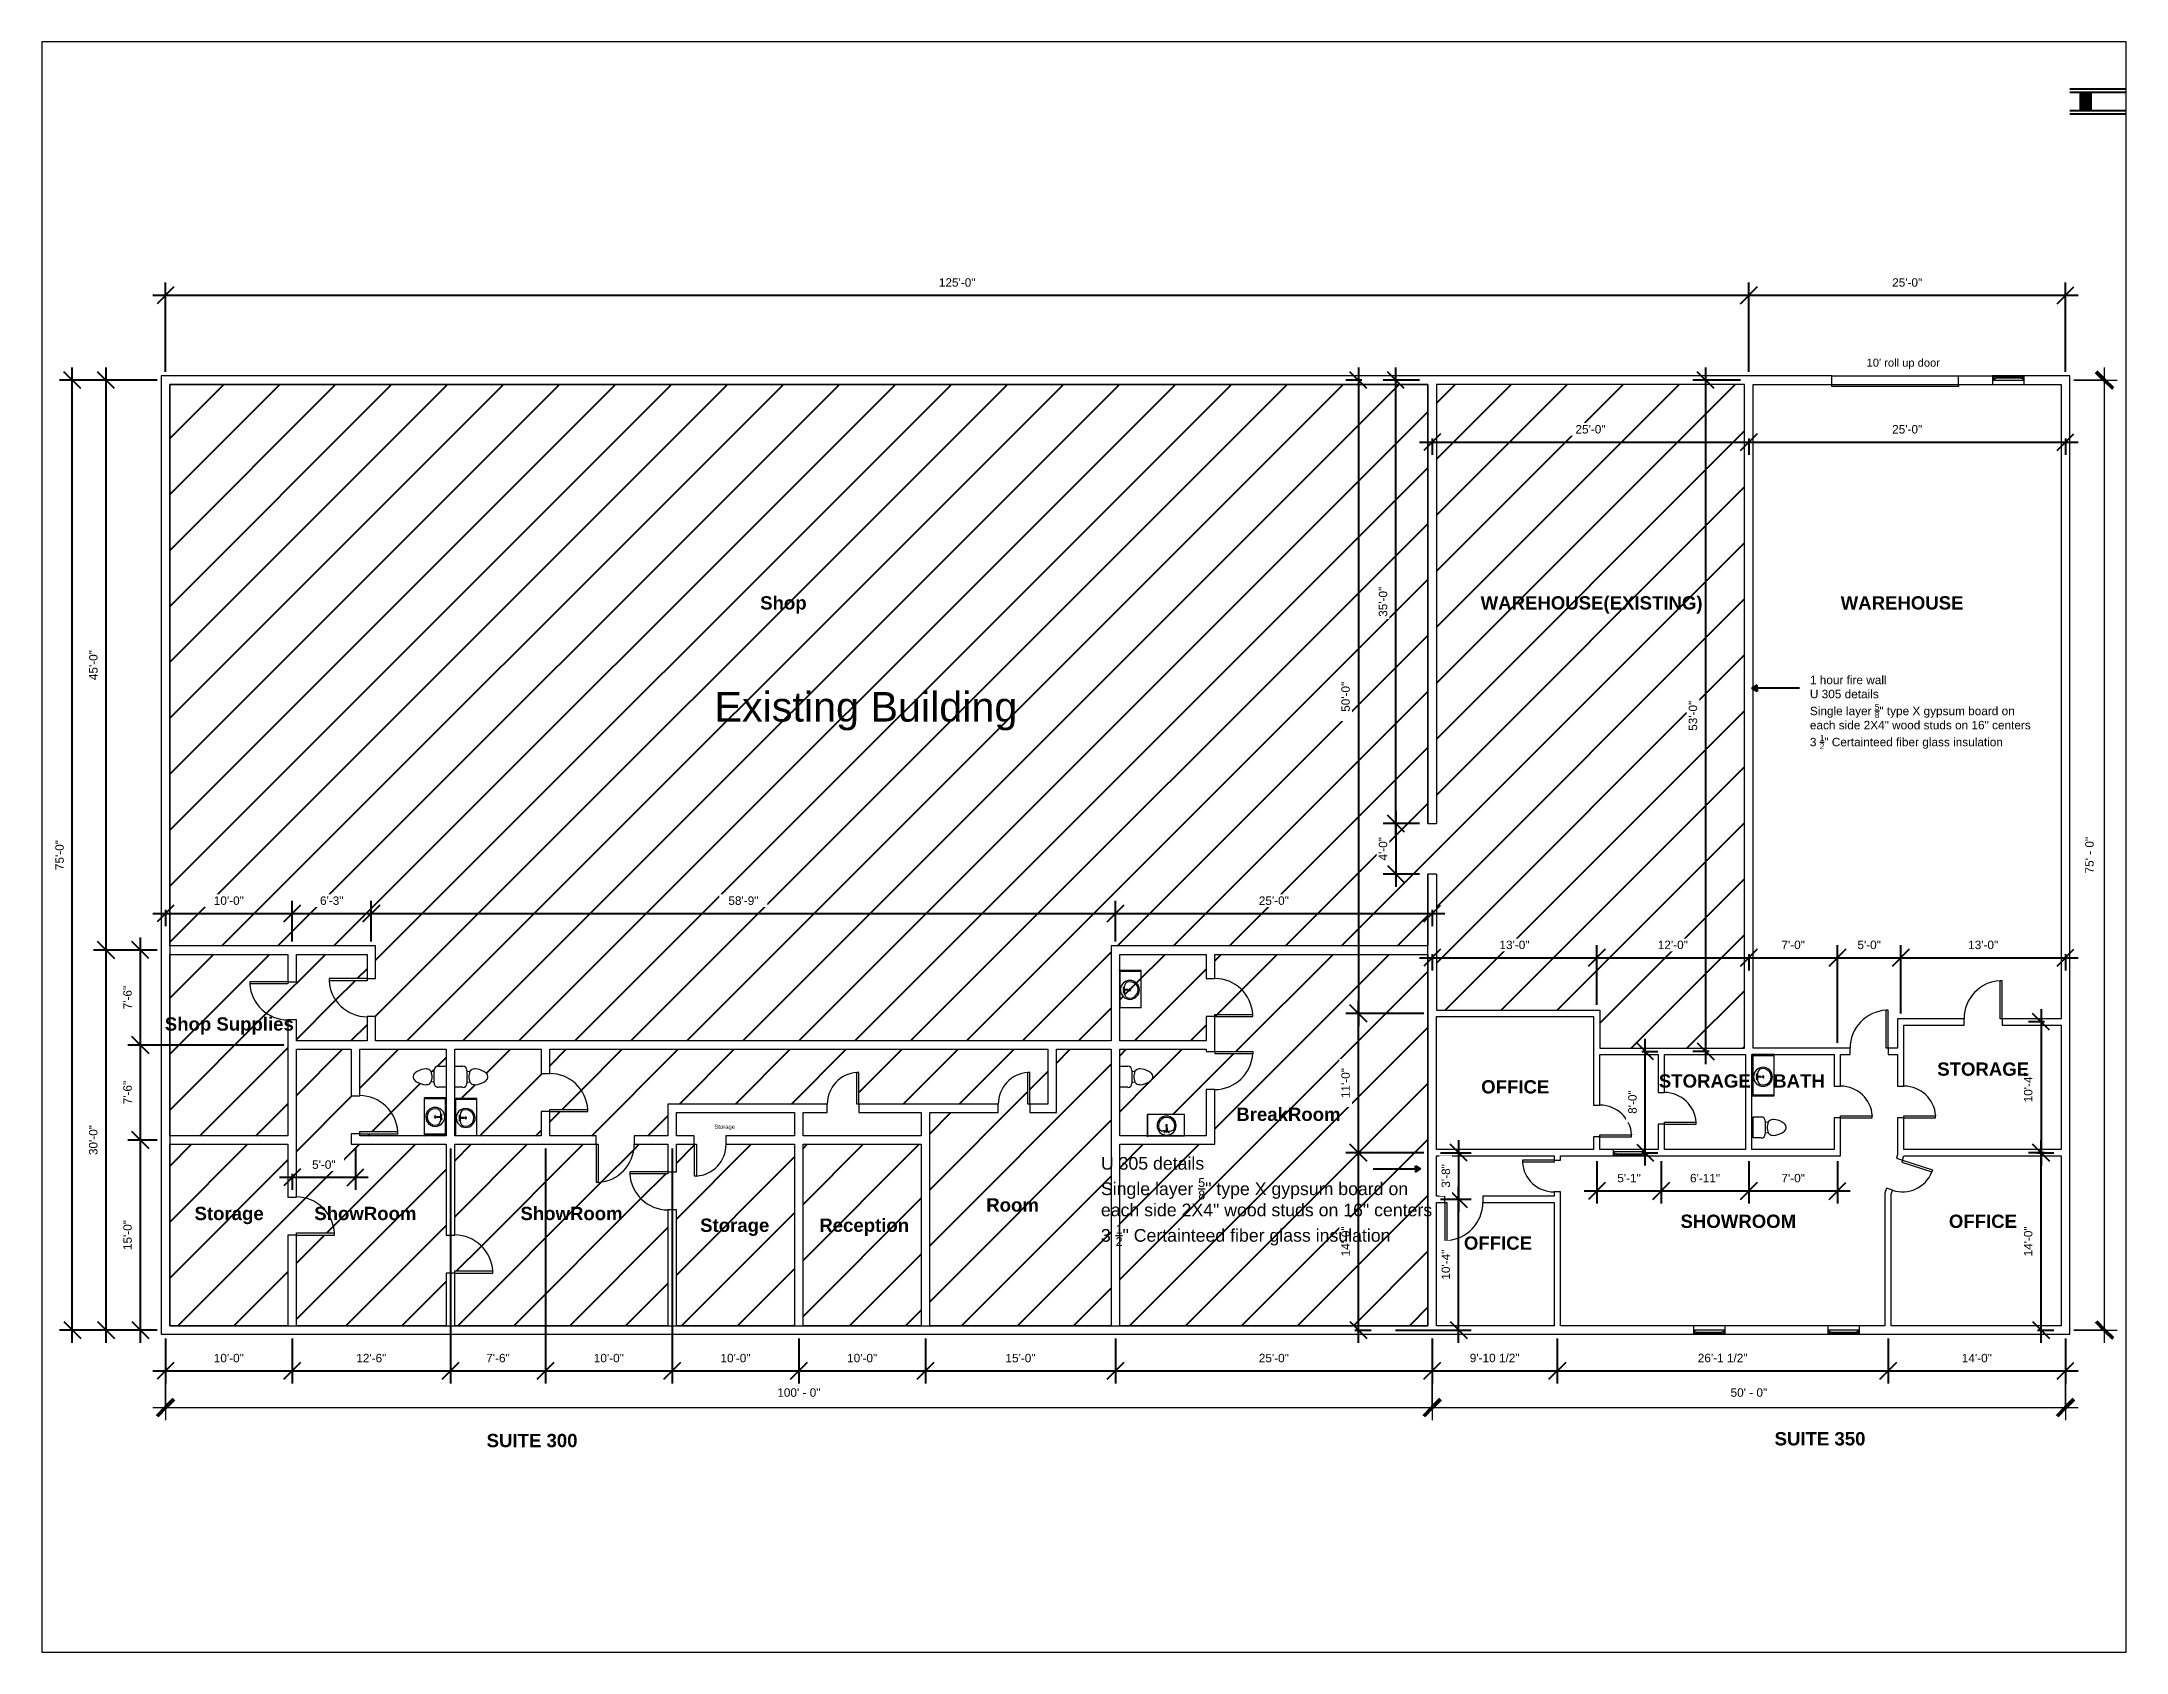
# Paper-space layout 'Layout2' of a CAD drawing. Header units: inches. Extents: x 1.1 to 9.9, y 0.85 to 7.65.
# The model-space entities are those that its viewports show. They can reach past a viewport. Long polylines and large blocks are cut down to what shows.
import ezdxf

# ---------------------------------------------------------------- set-up
doc = ezdxf.new("R2010")
doc.units = ezdxf.units.IN
doc.header["$MEASUREMENT"] = 0
doc.linetypes.add('ACAD_ISO02W100', pattern=[15, 12, -3])
for name, color, linetype, lineweight in [('A-ANNO-DIMS', 211, 'Continuous', 9), ('A-ANNO-DIMS-128', 211, 'Continuous', 9), ('A-AREA-IDEN', 2, 'Continuous', 9), ('A-DETL-THIN', 151, 'Continuous', 9), ('A-DOOR', 31, 'Continuous', 13), ('A-GLAZ', 151, 'Continuous', 13), ('A-WALL', 113, 'Continuous', 13), ('G-ANNO-TEXT', 231, 'Continuous', 9), ('P-SANR-FIXT', 6, 'Continuous', 9), ('Q-CASE', 31, 'Continuous', 9)]:
    doc.layers.add(name, color=color, linetype=linetype, lineweight=lineweight)
doc.styles.add('Arial', font='arial.ttf', dxfattribs={"height": 8})
doc.styles.add('Arial_1', font='arial.ttf', dxfattribs={"height": 7.559055})
doc.styles.add('Arial_2', font='arial.ttf', dxfattribs={"height": 16})
doc.styles.add('Arial_3', font='arial.ttf', dxfattribs={"height": 4})
doc.styles.add('Arial_B', font='arialbd.ttf', dxfattribs={"height": 12.598425})
doc.dimstyles.new('Linear_-_3_32__Arial', dxfattribs={"dimscale": 12, "dimtxt": 8.162075, "dimasz": 1.333333, "dimexe": 1, "dimexo": 0.666667, "dimgap": 0.666667, "dimtad": 1, "dimdec": 5, "dimrnd": 0.03125, "dimzin": 1, "dimdsep": 46, "dimlunit": 4, "dimtxsty": 'Arial', "dimblk1": 'OBLIQUE', "dimblk2": 'OBLIQUE', "dimsah": 1, "dimcen": 0.09, "dimdle": 1, "dimazin": 0, "dimtfac": 1, "dimtdec": 4, "dimtix": 1, "dimtmove": 0, "dimatfit": 3, "dimfxl": 1, "dimtvp": 1, "dimtfill": 1, "dimfrac": 2, "dimtolj": 1, "dimtzin": 0, "dimarcsym": 2})

psp = doc.layouts.new('Layout2')

msp = doc.modelspace()

# ---------------------------------------------------------------- texts
at = {"layer": 'A-AREA-IDEN', "char_height": 12.5984252, "attachment_point": 1, "style": 'Arial_B'}
for s, insert, width in [('Shop', (-926.679032, 485.681957), 52.924), ('WAREHOUSE', (96.916306, 485.681957), 139.784), ('OFFICE', (-243.650884, 27.138029), 77.972), ('BATH', (32.987761, 32.683522), 58.58), ('Storage', (-1462.557221, -92.832933), 79.184), ('ShowRoom', (-1349.124662, -92.832933), 117.564), ('Room', (-712.535425, -84.76632), 60.196), ('Storage', (-983.565065, -103.993915), 79.184), ('Reception', (-870.702338, -103.993915), 102.616), ('SHOWROOM', (-54.81407, -100.235549), 132.512), ('SUITE 300', (-1185.84169, -307.979153), 117.564), ('SUITE 350', (34.316572, -306.284474), 117.564)]:
    msp.add_mtext(s, dxfattribs=dict(at, insert=insert, width=width))
at = {"layer": 'G-ANNO-TEXT', "color": 7, "attachment_point": 1}
for s, insert, char_height, width, style in [('Existing Building', (-970.047247, 394.914513), 28, 334.26520751, 'Arial_2'), ('\\A1;1 hour fire wall\\PU 305 details\\PSingle layer {\\H0.7x;\\S5/8;}" type X gypsum board on each side 2X4" wood studs on 16" centers \\P3 {\\H0.7x;\\S1/2;}" Certainteed fiber glass insulation', (67.751801, 410.355336), 8, 216.20009133, 'Arial_2'), ('Storage', (-970.047247, -14.929235), 4, 22.624, 'Arial_3')]:
    msp.add_mtext(s, dxfattribs=dict(at, insert=insert, char_height=char_height, width=width, style=style))

# ---------------------------------------------------------------- blocks, each defined once
blk = doc.blocks.new('Single-Flush - 36_ x 84_-356575-FloorPlan')
at = {"layer": 'A-DOOR', "lineweight": 20}
for p, q in [((16, 3), (16, 39)), ((18, 39), (16, 39)), ((18, 3), (18, 39)), ((18, 3), (16, 3))]:
    blk.add_line(p, q, dxfattribs=at)
at = {"layer": 'A-DOOR', "lineweight": 9}
blk.add_arc((18, 3), 36.1, 93.1789, 180, dxfattribs=at)
blk = doc.blocks.new('Single-Flush - 30_ x 80_-356619-FloorPlan')
at = {"layer": 'A-DOOR', "lineweight": 20}
for p, q in [((13, 3), (13, 33)), ((15, 33), (13, 33)), ((15, 3), (15, 33)), ((15, 3), (13, 3))]:
    blk.add_line(p, q, dxfattribs=at)
at = {"layer": 'A-DOOR', "lineweight": 9}
blk.add_arc((15, 3), 30.1, 93.8141, 180, dxfattribs=at)
blk = doc.blocks.new('Single-Flush - 30_ x 80_-356769-FloorPlan')
at = {"layer": 'A-DOOR', "lineweight": 20}
for p, q in [((13, -3), (13, -33)), ((15, -3), (13, -3)), ((15, -3), (15, -33)), ((15, -33), (13, -33))]:
    blk.add_line(p, q, dxfattribs=at)
at = {"layer": 'A-DOOR', "lineweight": 9}
blk.add_arc((15, -3), 30.1, 180, 266.1859, dxfattribs=at)
blk = doc.blocks.new('Window-Double-Hung - 30_ x 46_-356951-FloorPlan')
at = {"layer": 'A-GLAZ', "lineweight": 20}
for p, q in [((-15, 4), (-15, -4)), ((-15, 3.5), (-12, 3.5)), ((-15, 0), (-13.75, 0)), ((-13.75, 3.5), (-13.75, 0)), ((-13.75, 1.75), (-12, 1.75)), ((-12, 3.5), (-12, 1.75)), ((12, 3.5), (15, 3.5)), ((12, 3.5), (12, 1.75)), ((13.75, 1.75), (12, 1.75)), ((13.75, 3.5), (13.75, 0)), ((13.75, 0), (15, 0)), ((15, -4), (15, 4))]:
    blk.add_line(p, q, dxfattribs=at)
at = {"layer": 'A-GLAZ'}
for p, q in [((15, 4), (-15, 4)), ((-15, -4), (15, -4))]:
    blk.add_line(p, q, dxfattribs=at)
at = {"layer": 'A-GLAZ', "lineweight": 9}
for p, q in [((-13.75, 0), (13.75, 0)), ((-12, 3.5), (12, 3.5))]:
    blk.add_line(p, q, dxfattribs=at)
at = {"layer": 'A-GLAZ', "lineweight": 30}
blk.add_line((-12, 2.625), (12, 2.625), dxfattribs=at)
blk = doc.blocks.new('Window-Double-Hung - 30_ x 46_-357040-FloorPlan')
at = {"layer": 'A-GLAZ', "lineweight": 20}
for p, q in [((-15, 3), (-15, -3)), ((-15, 2.5), (-12, 2.5)), ((-13.75, 2.5), (-13.75, -1)), ((-13.75, 0.75), (-12, 0.75)), ((-12, 2.5), (-12, 0.75)), ((12, 2.5), (15, 2.5)), ((12, 2.5), (12, 0.75)), ((13.75, 0.75), (12, 0.75)), ((13.75, 2.5), (13.75, -1)), ((15, -3), (15, 3)), ((-15, -1), (-13.75, -1)), ((13.75, -1), (15, -1))]:
    blk.add_line(p, q, dxfattribs=at)
at = {"layer": 'A-GLAZ'}
for p, q in [((15, 3), (-15, 3)), ((-15, -3), (15, -3))]:
    blk.add_line(p, q, dxfattribs=at)
at = {"layer": 'A-GLAZ', "lineweight": 9}
for p, q in [((-12, 2.5), (12, 2.5)), ((-13.75, -1), (13.75, -1))]:
    blk.add_line(p, q, dxfattribs=at)
at = {"layer": 'A-GLAZ', "lineweight": 30}
blk.add_line((-12, 1.625), (12, 1.625), dxfattribs=at)
blk = doc.blocks.new('TR_Countertop_w_sink_4838 - 21_ Deep-361769-FloorPlan')
at = {"layer": 'Q-CASE'}
for p, q in [((-4.9, 24), (-43.9, 24)), ((-43.9, 24), (-43.9, 3)), ((-43.2, 3.7), (-43.2, 24)), ((-5.7, 3.7), (-5.7, 24)), ((-4.9, 3), (-4.9, 24)), ((-43.9, 3.7), (-4.9, 3.7))]:
    blk.add_line(p, q, dxfattribs=at)
blk = doc.blocks.new('Sink-Round-Variable - 7_ Deep-361737-FloorPlan')
at = {"layer": 'P-SANR-FIXT'}
for p, q in [((3.4, 8.6), (0.3, 8.6)), ((3.4, 5.4), (3.4, 9.4)), ((4.2, 5.4), (4.2, 9.4)), ((4.2, 8.4), (7.4, 8.4))]:
    blk.add_line(p, q, dxfattribs=at)
for centre, radius, start, end in [((3.8, 3.4), 9, 90, 270), ((3.8, 3.4), 7.75, 161.8687, 20.0296), ((0.3, 4.6), 4, 90, 163.1077), ((1.8, 9.4), 0.5, 360, 180), ((1.8, 9.4), 0.5, 180, 0), ((3.8, 3.4), 0.875, 90, 270), ((3.8, 9.4), 0.375, 0, 180), ((3.8, 5.4), 0.375, 180, 360), ((3.8, 3.4), 9, 270, 90), ((3.8, 3.4), 0.875, 270, 90), ((5.8, 9.4), 0.5, 360, 180), ((5.8, 9.4), 0.5, 180, 360), ((7.4, 4.4), 4, 24.4314, 90)]:
    blk.add_arc(centre, radius, start, end, dxfattribs=at)
blk = doc.blocks.new('ADA_Tank_Toilet_4266 - Toilet-Domestic-3D-363849-FloorPlan')
at = {"layer": 'P-SANR-FIXT'}
for p, q in [((-10, 19.5), (10, 19.5)), ((-10, 11.7), (-10, 19.5)), ((-7.4, 1), (-7.5, 0)), ((-7.5, 0), (-7.3, -2)), ((-7.2, 2), (-7.4, 1)), ((-7, 3), (-7.2, 2)), ((-6.4, 4), (-7, 3)), ((-5.2, 5), (-6.4, 4)), ((6.2, 8), (-6.3, 8)), ((-4.9, 8), (-5.2, 5)), ((-3.8, 5.5), (-5.2, 5)), ((-1, 6), (-3.8, 5.5)), ((1, 6), (-1, 6)), ((3.8, 5.5), (1, 6)), ((5.2, 5), (3.8, 5.5)), ((4.9, 8), (5.2, 5)), ((6.4, 4), (5.2, 5)), ((7, 3), (6.4, 4)), ((7.2, 2), (7, 3)), ((7.4, 1), (7.2, 2)), ((7.3, -2), (7.5, 0)), ((7.5, 0), (7.4, 1)), ((10, 19.5), (10, 11.7)), ((-7.3, -2), (-6.8, -4)), ((-6.8, -4), (-6.1, -6)), ((-6.1, -6), (-5.1, -8)), ((-5.1, -8), (-3.7, -10)), ((-3.7, -10), (-2.7, -11)), ((-2.7, -11), (-1.9, -11.5)), ((-1.9, -11.5), (-0.5, -12)), ((-0.5, -12), (0.5, -12)), ((0.5, -12), (1.9, -11.5)), ((1.9, -11.5), (2.7, -11)), ((2.7, -11), (3.7, -10)), ((3.7, -10), (5.1, -8)), ((5.1, -8), (6.1, -6)), ((6.1, -6), (6.8, -4)), ((6.8, -4), (7.3, -2))]:
    blk.add_line(p, q, dxfattribs=at)
for centre, start, end in [((-6.3, 11.7), 180, 270), ((6.2, 11.7), 270, 360)]:
    blk.add_arc(centre, 3.73, start, end, dxfattribs=at)
blk = doc.blocks.new('ADA_Tank_Toilet_4266 - Toilet-Domestic-3D-V1-FloorPlan')
at = {"layer": 'P-SANR-FIXT'}
for p, q in [((-10, 11.7), (-10, 19.5)), ((-7.4, 1), (-7.5, 0)), ((-7.5, 0), (-7.3, -2)), ((-7.2, 2), (-7.4, 1)), ((-7, 3), (-7.2, 2)), ((-6.4, 4), (-7, 3)), ((-5.2, 5), (-6.4, 4)), ((6.2, 8), (-6.3, 8)), ((-4.9, 8), (-5.2, 5)), ((-3.8, 5.5), (-5.2, 5)), ((-1, 6), (-3.8, 5.5)), ((1, 6), (-1, 6)), ((3.8, 5.5), (1, 6)), ((5.2, 5), (3.8, 5.5)), ((4.9, 8), (5.2, 5)), ((6.4, 4), (5.2, 5)), ((7, 3), (6.4, 4)), ((7.2, 2), (7, 3)), ((7.4, 1), (7.2, 2)), ((7.3, -2), (7.5, 0)), ((7.5, 0), (7.4, 1)), ((10, 19.5), (10, 11.7)), ((-7.3, -2), (-6.8, -4)), ((-6.8, -4), (-6.1, -6)), ((-6.1, -6), (-5.1, -8)), ((-5.1, -8), (-3.7, -10)), ((-3.7, -10), (-2.7, -11)), ((-2.7, -11), (-1.9, -11.5)), ((-1.9, -11.5), (-0.5, -12)), ((-0.5, -12), (0.5, -12)), ((0.5, -12), (1.9, -11.5)), ((1.9, -11.5), (2.7, -11)), ((2.7, -11), (3.7, -10)), ((3.7, -10), (5.1, -8)), ((5.1, -8), (6.1, -6)), ((6.1, -6), (6.8, -4)), ((6.8, -4), (7.3, -2))]:
    blk.add_line(p, q, dxfattribs=at)
for centre, start, end in [((-6.3, 11.7), 180, 270), ((6.2, 11.7), 270, 360)]:
    blk.add_arc(centre, 3.73, start, end, dxfattribs=at)
blk = doc.blocks.new('TR_Countertop_w_sink_4838 - 21_ Deep-368178-FloorPlan')
at = {"layer": 'Q-CASE'}
for p, q in [((-8.7, 25), (-43.9, 25)), ((-43.9, 25), (-43.9, 4)), ((-43.2, 4.8), (-43.2, 25)), ((-9.5, 4.8), (-9.5, 25)), ((-8.7, 4), (-8.7, 25)), ((-43.9, 4.8), (-8.7, 4.8))]:
    blk.add_line(p, q, dxfattribs=at)
blk = doc.blocks.new('TR_Countertop_w_sink_4838 - 21_ Deep-368207-FloorPlan')
at = {"layer": 'Q-CASE'}
for p, q in [((-8.5, 25), (-43.9, 25)), ((-43.9, 25), (-43.9, 4)), ((-43.2, 4.8), (-43.2, 25)), ((-43.9, 4.8), (-8.5, 4.8))]:
    blk.add_line(p, q, dxfattribs=at)
blk = doc.blocks.new('Single-Flush - 36_ x 84_-357202-FloorPlan')
at = {"layer": 'A-DOOR', "lineweight": 20}
for p, q in [((16, 4), (16, 40)), ((18, 40), (16, 40)), ((18, 4), (18, 40)), ((18, 4), (16, 4))]:
    blk.add_line(p, q, dxfattribs=at)
at = {"layer": 'A-DOOR', "lineweight": 9}
blk.add_arc((18, 4), 36.1, 93.1789, 180, dxfattribs=at)
blk = doc.blocks.new('Single-Flush - 36_ x 84_-368512-FloorPlan')
at = {"layer": 'A-DOOR', "lineweight": 20}
for p, q in [((16, -4), (16, -40)), ((18, -4), (16, -4)), ((18, -4), (18, -40)), ((18, -40), (16, -40))]:
    blk.add_line(p, q, dxfattribs=at)
at = {"layer": 'A-DOOR', "lineweight": 9}
blk.add_arc((18, -4), 36.1, 180, 266.8211, dxfattribs=at)
blk = doc.blocks.new('TR_Countertop_w_sink_4838 - 21_ Deep-368657-FloorPlan')
at = {"layer": 'Q-CASE'}
for p, q in [((-8.5, 25), (-43.9, 25)), ((-43.9, 25), (-43.9, 4)), ((-43.2, 4.8), (-43.2, 25)), ((-43.9, 4.8), (-8.5, 4.8))]:
    blk.add_line(p, q, dxfattribs=at)
blk = doc.blocks.new('Single-Flush - 30_ x 80_-369115-FloorPlan')
at = {"layer": 'A-DOOR', "lineweight": 20}
for p, q in [((13, 4), (13, 34)), ((15, 34), (13, 34)), ((15, 4), (15, 34)), ((15, 4), (13, 4))]:
    blk.add_line(p, q, dxfattribs=at)
at = {"layer": 'A-DOOR', "lineweight": 9}
blk.add_arc((15, 4), 30.1, 93.8141, 180, dxfattribs=at)
blk = doc.blocks.new('_Oblique')
at = {"color": 0, "linetype": 'ByBlock', "lineweight": -2}
blk.add_line((-0.5, -0.5), (0.5, 0.5), dxfattribs=at)
blk = doc.blocks.new('DIMBLOCK1-FloorPlan')
at = {"layer": 'A-ANNO-DIMS', "color": 0, "lineweight": -2, "transparency": 16777216}
for p, q in [((-290.1, -217.6), (-290.1, -260.2)), ((-171.6, -217.6), (-171.6, -260.2)), ((-302.1, -248.2), (-159.6, -248.2))]:
    blk.add_line(p, q, dxfattribs=at)
at = {"layer": 'Defpoints', "color": 0, "transparency": 16777216}
for p in [(-290.1, -209.6), (-171.6, -209.6), (-171.6, -248.2)]:
    blk.add_point(p, dxfattribs=at)
at = {"layer": 'A-ANNO-DIMS', "color": 0, "lineweight": -2, "transparency": 16777216, "xscale": 16, "yscale": 16, "zscale": 16, "rotation": 180}
blk.add_blockref('_Oblique', (-290.1, -248.2), dxfattribs=at)
at = {"layer": 'A-ANNO-DIMS', "color": 0, "lineweight": -2, "transparency": 16777216, "xscale": 16, "yscale": 16, "zscale": 16}
blk.add_blockref('_Oblique', (-171.6, -248.2), dxfattribs=at)
at = {"layer": 'A-ANNO-DIMS', "color": 0, "transparency": 16777216, "insert": (-230.9, -236.1), "char_height": 8, "width": 63.89, "attachment_point": 5, "style": 'Arial', "bg_fill": 3, "box_fill_scale": 1.25, "bg_fill_color": 256, "bg_fill_true_color": 13158600, "bg_fill_transparency": 0}
blk.add_mtext('\\A1;9\'-10 1/2"', dxfattribs=at)
blk = doc.blocks.new('DIMBLOCK2-FloorPlan')
at = {"layer": 'A-ANNO-DIMS', "color": 0, "lineweight": -2, "transparency": 16777216}
for p, q in [((-360, -221.6), (-360, -29.6)), ((-298.1, -41.6), (-372, -41.6)), ((-363.3, -209.6), (-348, -209.6))]:
    blk.add_line(p, q, dxfattribs=at)
at = {"layer": 'Defpoints', "color": 0, "transparency": 16777216}
for p in [(-360, -41.6), (-290.1, -41.6), (-371.3, -209.6)]:
    blk.add_point(p, dxfattribs=at)
at = {"layer": 'A-ANNO-DIMS', "color": 0, "lineweight": -2, "transparency": 16777216, "xscale": 16, "yscale": 16, "zscale": 16}
for p, rotation in [((-360, -41.6), 90), ((-360, -209.6), 270)]:
    blk.add_blockref('_Oblique', p, dxfattribs=dict(at, rotation=rotation))
at = {"layer": 'A-ANNO-DIMS', "color": 0, "transparency": 16777216, "insert": (-372.1, -125.6), "char_height": 8, "width": 41.589, "attachment_point": 5, "rotation": 90, "style": 'Arial', "bg_fill": 3, "box_fill_scale": 1.25, "bg_fill_color": 256, "bg_fill_true_color": 13158600, "bg_fill_transparency": 0}
blk.add_mtext('\\A1;14\'-0"', dxfattribs=at)
blk = doc.blocks.new('DIMBLOCK3-FloorPlan')
at = {"layer": 'A-ANNO-DIMS', "color": 0, "lineweight": -2, "transparency": 16777216}
for p, q in [((-360, -53.6), (-360, 102.4)), ((-298.1, 90.4), (-372, 90.4)), ((-298.1, -41.6), (-372, -41.6))]:
    blk.add_line(p, q, dxfattribs=at)
at = {"layer": 'Defpoints', "color": 0, "transparency": 16777216}
for p in [(-360, 90.4), (-290.1, 90.4), (-290.1, -41.6)]:
    blk.add_point(p, dxfattribs=at)
at = {"layer": 'A-ANNO-DIMS', "color": 0, "lineweight": -2, "transparency": 16777216, "xscale": 16, "yscale": 16, "zscale": 16}
for p, rotation in [((-360, 90.4), 90), ((-360, -41.6), 270)]:
    blk.add_blockref('_Oblique', p, dxfattribs=dict(at, rotation=rotation))
at = {"layer": 'A-ANNO-DIMS', "color": 0, "transparency": 16777216, "insert": (-372.1, 24.4), "char_height": 8, "width": 41.589, "attachment_point": 5, "rotation": 90, "style": 'Arial', "bg_fill": 3, "box_fill_scale": 1.25, "bg_fill_color": 256, "bg_fill_true_color": 13158600, "bg_fill_transparency": 0}
blk.add_mtext('\\A1;11\'-0"', dxfattribs=at)
blk = doc.blocks.new('DIMBLOCK4-FloorPlan')
at = {"layer": 'A-ANNO-DIMS', "color": 0, "lineweight": -2, "transparency": 16777216}
for p, q in [((-302.1, 143.2), (-122.1, 143.2)), ((-290.1, 146.5), (-290.1, 131.2)), ((-134.1, 98.4), (-134.1, 155.2))]:
    blk.add_line(p, q, dxfattribs=at)
at = {"layer": 'Defpoints', "color": 0, "transparency": 16777216}
for p in [(-290.1, 154.5), (-134.1, 143.2), (-134.1, 90.4)]:
    blk.add_point(p, dxfattribs=at)
at = {"layer": 'A-ANNO-DIMS', "color": 0, "lineweight": -2, "transparency": 16777216, "xscale": 16, "yscale": 16, "zscale": 16, "rotation": 180}
blk.add_blockref('_Oblique', (-290.1, 143.2), dxfattribs=at)
at = {"layer": 'A-ANNO-DIMS', "color": 0, "lineweight": -2, "transparency": 16777216, "xscale": 16, "yscale": 16, "zscale": 16}
blk.add_blockref('_Oblique', (-134.1, 143.2), dxfattribs=at)
at = {"layer": 'A-ANNO-DIMS', "color": 0, "transparency": 16777216, "insert": (-212.1, 155.3), "char_height": 8, "width": 41.589, "attachment_point": 5, "style": 'Arial', "bg_fill": 3, "box_fill_scale": 1.25, "bg_fill_color": 256, "bg_fill_true_color": 13158600, "bg_fill_transparency": 0}
blk.add_mtext('\\A1;13\'-0"', dxfattribs=at)
blk = doc.blocks.new('DIMBLOCK5-FloorPlan')
at = {"layer": 'A-ANNO-DIMS', "color": 0, "lineweight": -2, "transparency": 16777216}
for p, q in [((-88.3, -53.6), (-88.3, 66.4)), ((-91.6, 54.4), (-76.3, 54.4)), ((-91.6, -41.6), (-76.3, -41.6))]:
    blk.add_line(p, q, dxfattribs=at)
at = {"layer": 'Defpoints', "color": 0, "transparency": 16777216}
for p in [(-99.6, 54.4), (-88.3, 54.4), (-99.6, -41.6)]:
    blk.add_point(p, dxfattribs=at)
at = {"layer": 'A-ANNO-DIMS', "color": 0, "lineweight": -2, "transparency": 16777216, "xscale": 16, "yscale": 16, "zscale": 16}
for p, rotation in [((-88.3, 54.4), 90), ((-88.3, -41.6), 270)]:
    blk.add_blockref('_Oblique', p, dxfattribs=dict(at, rotation=rotation))
at = {"layer": 'A-ANNO-DIMS', "color": 0, "transparency": 16777216, "insert": (-100.3, 6.4), "char_height": 8, "width": 34.205, "attachment_point": 5, "rotation": 90, "style": 'Arial', "bg_fill": 3, "box_fill_scale": 1.25, "bg_fill_color": 256, "bg_fill_true_color": 13158600, "bg_fill_transparency": 0}
blk.add_mtext('\\A1;8\'-0"', dxfattribs=at)
blk = doc.blocks.new('DIMBLOCK6-FloorPlan')
at = {"layer": 'A-ANNO-DIMS', "color": 0, "lineweight": -2, "transparency": 16777216}
for p, q in [((141.9, 143.2), (321.9, 143.2)), ((153.9, 90.4), (153.9, 155.2)), ((309.9, 146.5), (309.9, 131.2))]:
    blk.add_line(p, q, dxfattribs=at)
at = {"layer": 'Defpoints', "color": 0, "transparency": 16777216}
for p in [(309.9, 154.5), (309.9, 143.2), (153.9, 82.4)]:
    blk.add_point(p, dxfattribs=at)
at = {"layer": 'A-ANNO-DIMS', "color": 0, "lineweight": -2, "transparency": 16777216, "xscale": 16, "yscale": 16, "zscale": 16, "rotation": 180}
blk.add_blockref('_Oblique', (153.9, 143.2), dxfattribs=at)
at = {"layer": 'A-ANNO-DIMS', "color": 0, "lineweight": -2, "transparency": 16777216, "xscale": 16, "yscale": 16, "zscale": 16}
blk.add_blockref('_Oblique', (309.9, 143.2), dxfattribs=at)
at = {"layer": 'A-ANNO-DIMS', "color": 0, "transparency": 16777216, "insert": (231.9, 155.3), "char_height": 8, "width": 41.589, "attachment_point": 5, "style": 'Arial', "bg_fill": 3, "box_fill_scale": 1.25, "bg_fill_color": 256, "bg_fill_true_color": 13158600, "bg_fill_transparency": 0}
blk.add_mtext('\\A1;13\'-0"', dxfattribs=at)
blk = doc.blocks.new('DIMBLOCK7-FloorPlan')
at = {"layer": 'A-ANNO-DIMS', "color": 0, "lineweight": -2, "transparency": 16777216}
for p, q in [((141.9, -217.6), (141.9, -260.2)), ((309.9, -217.6), (309.9, -260.2)), ((129.9, -248.2), (321.9, -248.2))]:
    blk.add_line(p, q, dxfattribs=at)
at = {"layer": 'Defpoints', "color": 0, "transparency": 16777216}
for p in [(141.9, -209.6), (309.9, -209.6), (309.9, -248.2)]:
    blk.add_point(p, dxfattribs=at)
at = {"layer": 'A-ANNO-DIMS', "color": 0, "lineweight": -2, "transparency": 16777216, "xscale": 16, "yscale": 16, "zscale": 16, "rotation": 180}
blk.add_blockref('_Oblique', (141.9, -248.2), dxfattribs=at)
at = {"layer": 'A-ANNO-DIMS', "color": 0, "lineweight": -2, "transparency": 16777216, "xscale": 16, "yscale": 16, "zscale": 16}
blk.add_blockref('_Oblique', (309.9, -248.2), dxfattribs=at)
at = {"layer": 'A-ANNO-DIMS', "color": 0, "transparency": 16777216, "insert": (225.9, -236.2), "char_height": 8, "width": 41.589, "attachment_point": 5, "style": 'Arial', "bg_fill": 3, "box_fill_scale": 1.25, "bg_fill_color": 256, "bg_fill_true_color": 13158600, "bg_fill_transparency": 0}
blk.add_mtext('\\A1;14\'-0"', dxfattribs=at)
blk = doc.blocks.new('DIMBLOCK8-FloorPlan')
at = {"layer": 'A-ANNO-DIMS', "color": 0, "lineweight": -2, "transparency": 16777216}
for p, q in [((286.7, -221.6), (286.7, -29.6)), ((283.4, -41.6), (298.7, -41.6)), ((283.4, -209.6), (298.7, -209.6))]:
    blk.add_line(p, q, dxfattribs=at)
at = {"layer": 'Defpoints', "color": 0, "transparency": 16777216}
for p in [(275.4, -41.6), (286.7, -41.6), (275.4, -209.6)]:
    blk.add_point(p, dxfattribs=at)
at = {"layer": 'A-ANNO-DIMS', "color": 0, "lineweight": -2, "transparency": 16777216, "xscale": 16, "yscale": 16, "zscale": 16}
for p, rotation in [((286.7, -41.6), 90), ((286.7, -209.6), 270)]:
    blk.add_blockref('_Oblique', p, dxfattribs=dict(at, rotation=rotation))
at = {"layer": 'A-ANNO-DIMS', "color": 0, "transparency": 16777216, "insert": (274.6, -125.6), "char_height": 8, "width": 41.589, "attachment_point": 5, "rotation": 90, "style": 'Arial', "bg_fill": 3, "box_fill_scale": 1.25, "bg_fill_color": 256, "bg_fill_true_color": 13158600, "bg_fill_transparency": 0}
blk.add_mtext('\\A1;14\'-0"', dxfattribs=at)
blk = doc.blocks.new('DIMBLOCK9-FloorPlan')
at = {"layer": 'A-ANNO-DIMS', "color": 0, "lineweight": -2, "transparency": 16777216}
for p, q in [((-290.1, 635), (-290.1, 619.7)), ((9.9, 635), (9.9, 619.7)), ((-302.1, 631.7), (21.9, 631.7))]:
    blk.add_line(p, q, dxfattribs=at)
at = {"layer": 'Defpoints', "color": 0, "transparency": 16777216}
for p in [(-290.1, 643), (9.9, 643), (9.9, 631.7)]:
    blk.add_point(p, dxfattribs=at)
at = {"layer": 'A-ANNO-DIMS', "color": 0, "lineweight": -2, "transparency": 16777216, "xscale": 16, "yscale": 16, "zscale": 16, "rotation": 180}
blk.add_blockref('_Oblique', (-290.1, 631.7), dxfattribs=at)
at = {"layer": 'A-ANNO-DIMS', "color": 0, "lineweight": -2, "transparency": 16777216, "xscale": 16, "yscale": 16, "zscale": 16}
blk.add_blockref('_Oblique', (9.9, 631.7), dxfattribs=at)
at = {"layer": 'A-ANNO-DIMS', "color": 0, "transparency": 16777216, "insert": (-140.1, 643.8), "char_height": 8, "width": 41.589, "attachment_point": 5, "style": 'Arial', "bg_fill": 3, "box_fill_scale": 1.25, "bg_fill_color": 256, "bg_fill_true_color": 13158600, "bg_fill_transparency": 0}
blk.add_mtext('\\A1;25\'-0"', dxfattribs=at)
blk = doc.blocks.new('DIMBLOCK10-FloorPlan')
at = {"layer": 'A-ANNO-DIMS', "color": 0, "lineweight": -2, "transparency": 16777216}
for p, q in [((9.9, 635), (9.9, 619.7)), ((309.9, 635), (309.9, 619.7)), ((-2.1, 631.7), (321.9, 631.7))]:
    blk.add_line(p, q, dxfattribs=at)
at = {"layer": 'Defpoints', "color": 0, "transparency": 16777216}
for p in [(9.9, 643), (309.9, 643), (309.9, 631.7)]:
    blk.add_point(p, dxfattribs=at)
at = {"layer": 'A-ANNO-DIMS', "color": 0, "lineweight": -2, "transparency": 16777216, "xscale": 16, "yscale": 16, "zscale": 16, "rotation": 180}
blk.add_blockref('_Oblique', (9.9, 631.7), dxfattribs=at)
at = {"layer": 'A-ANNO-DIMS', "color": 0, "lineweight": -2, "transparency": 16777216, "xscale": 16, "yscale": 16, "zscale": 16}
blk.add_blockref('_Oblique', (309.9, 631.7), dxfattribs=at)
at = {"layer": 'A-ANNO-DIMS', "color": 0, "transparency": 16777216, "insert": (159.9, 643.8), "char_height": 8, "width": 41.589, "attachment_point": 5, "style": 'Arial', "bg_fill": 3, "box_fill_scale": 1.25, "bg_fill_color": 256, "bg_fill_true_color": 13158600, "bg_fill_transparency": 0}
blk.add_mtext('\\A1;25\'-0"', dxfattribs=at)
blk = doc.blocks.new('DIMBLOCK11-FloorPlan')
at = {"layer": 'A-ANNO-DIMS', "color": 0, "lineweight": -2, "transparency": 16777216}
for p, q in [((-31, 702.4), (-31, 42.4)), ((1.9, 690.4), (-43, 690.4)), ((-27.6, 54.4), (-43, 54.4))]:
    blk.add_line(p, q, dxfattribs=at)
at = {"layer": 'Defpoints', "color": 0, "transparency": 16777216}
for p in [(9.9, 690.4), (-31, 54.4), (-19.6, 54.4)]:
    blk.add_point(p, dxfattribs=at)
at = {"layer": 'A-ANNO-DIMS', "color": 0, "lineweight": -2, "transparency": 16777216, "xscale": 16, "yscale": 16, "zscale": 16}
for p, rotation in [((-31, 690.4), 90), ((-31, 54.4), 270)]:
    blk.add_blockref('_Oblique', p, dxfattribs=dict(at, rotation=rotation))
at = {"layer": 'A-ANNO-DIMS', "color": 0, "transparency": 16777216, "insert": (-43, 372.4), "char_height": 8, "width": 41.589, "attachment_point": 5, "rotation": 90, "style": 'Arial', "bg_fill": 3, "box_fill_scale": 1.25, "bg_fill_color": 256, "bg_fill_true_color": 13158600, "bg_fill_transparency": 0}
blk.add_mtext('\\A1;53\'-0"', dxfattribs=at)
blk = doc.blocks.new('DIMBLOCK12-FloorPlan')
at = {"layer": 'A-ANNO-DIMS-128', "lineweight": 50, "transparency": 16777216}
for p, q in [((347, 690.4), (339, 698.4)), ((347, 690.4), (355, 682.4)), ((347, -209.6), (339, -201.6)), ((347, -209.6), (355, -217.6))]:
    blk.add_line(p, q, dxfattribs=at)
at = {"layer": 'A-ANNO-DIMS-128', "transparency": 16777216}
for p, q in [((347, -221.6), (347, 702.4)), ((317.9, 690.4), (359, 690.4)), ((347, 690.4), (317.9, 690.4)), ((317.9, -209.6), (359, -209.6)), ((347, -209.6), (317.9, -209.6))]:
    blk.add_line(p, q, dxfattribs=at)
at = {"layer": 'A-ANNO-DIMS-128', "color": 0, "transparency": 16777216, "insert": (328.6, 223), "char_height": 8, "width": 41.589, "attachment_point": 1, "rotation": 90, "line_spacing_factor": 0.941778, "style": 'Arial', "bg_fill": 3, "box_fill_scale": 1.25, "bg_fill_color": 256, "bg_fill_true_color": 13158600, "bg_fill_transparency": 0}
blk.add_mtext('75\' - 0"', dxfattribs=at)
blk = doc.blocks.new('DIMBLOCK13-FloorPlan')
at = {"layer": 'A-ANNO-DIMS-128', "transparency": 16777216}
for p, q in [((-290.1, -217.6), (-290.1, -295.1)), ((-290.1, -283.1), (-290.1, -217.6)), ((309.9, -217.6), (309.9, -295.1)), ((309.9, -283.1), (309.9, -217.6)), ((-302.1, -283.1), (321.9, -283.1))]:
    blk.add_line(p, q, dxfattribs=at)
at = {"layer": 'A-ANNO-DIMS-128', "lineweight": 50, "transparency": 16777216}
for p, q in [((-290.1, -283.1), (-282.1, -275.1)), ((309.9, -283.1), (317.9, -275.1)), ((-290.1, -283.1), (-298.1, -291.1)), ((309.9, -283.1), (301.9, -291.1))]:
    blk.add_line(p, q, dxfattribs=at)
at = {"layer": 'A-ANNO-DIMS-128', "color": 0, "transparency": 16777216, "insert": (-7.4, -264.8), "char_height": 8, "width": 41.589, "attachment_point": 1, "line_spacing_factor": 0.941778, "style": 'Arial', "bg_fill": 3, "box_fill_scale": 1.25, "bg_fill_color": 256, "bg_fill_true_color": 13158600, "bg_fill_transparency": 0}
blk.add_mtext('50\' - 0"', dxfattribs=at)
blk = doc.blocks.new('DIMBLOCK14-FloorPlan')
at = {"layer": 'A-ANNO-DIMS', "color": 0, "lineweight": -2, "transparency": 16777216}
for p, q in [((81.9, 143.2), (165.9, 143.2)), ((93.9, 62.4), (93.9, 155.2)), ((153.9, 90.4), (153.9, 155.2))]:
    blk.add_line(p, q, dxfattribs=at)
at = {"layer": 'Defpoints', "color": 0, "transparency": 16777216}
for p in [(153.9, 143.2), (153.9, 82.4), (93.9, 54.4)]:
    blk.add_point(p, dxfattribs=at)
at = {"layer": 'A-ANNO-DIMS', "color": 0, "lineweight": -2, "transparency": 16777216, "xscale": 16, "yscale": 16, "zscale": 16, "rotation": 180}
blk.add_blockref('_Oblique', (93.9, 143.2), dxfattribs=at)
at = {"layer": 'A-ANNO-DIMS', "color": 0, "lineweight": -2, "transparency": 16777216, "xscale": 16, "yscale": 16, "zscale": 16}
blk.add_blockref('_Oblique', (153.9, 143.2), dxfattribs=at)
at = {"layer": 'A-ANNO-DIMS', "color": 0, "transparency": 16777216, "insert": (123.9, 155.3), "char_height": 8, "width": 34.205, "attachment_point": 5, "style": 'Arial', "bg_fill": 3, "box_fill_scale": 1.25, "bg_fill_color": 256, "bg_fill_true_color": 13158600, "bg_fill_transparency": 0}
blk.add_mtext('\\A1;5\'-0"', dxfattribs=at)
blk = doc.blocks.new('DIMBLOCK15-FloorPlan')
at = {"layer": 'A-ANNO-DIMS', "color": 0, "lineweight": -2, "transparency": 16777216}
for p, q in [((290, 82.4), (274.7, 82.4)), ((286.7, 94.4), (286.7, -53.6)), ((290, -41.6), (274.7, -41.6))]:
    blk.add_line(p, q, dxfattribs=at)
at = {"layer": 'Defpoints', "color": 0, "transparency": 16777216}
for p in [(298, 82.4), (286.7, -41.6), (298, -41.6)]:
    blk.add_point(p, dxfattribs=at)
at = {"layer": 'A-ANNO-DIMS', "color": 0, "lineweight": -2, "transparency": 16777216, "xscale": 16, "yscale": 16, "zscale": 16}
for p, rotation in [((286.7, 82.4), 90), ((286.7, -41.6), 270)]:
    blk.add_blockref('_Oblique', p, dxfattribs=dict(at, rotation=rotation))
at = {"layer": 'A-ANNO-DIMS', "color": 0, "transparency": 16777216, "insert": (274.6, 20.4), "char_height": 8, "width": 41.589, "attachment_point": 5, "rotation": 90, "style": 'Arial', "bg_fill": 3, "box_fill_scale": 1.25, "bg_fill_color": 256, "bg_fill_true_color": 13158600, "bg_fill_transparency": 0}
blk.add_mtext('\\A1;10\'-4"', dxfattribs=at)
blk = doc.blocks.new('DIMBLOCK16-FloorPlan')
at = {"layer": 'A-ANNO-DIMS', "color": 0, "lineweight": -2, "transparency": 16777216}
for p, q in [((-360, 702.4), (-360, 78.4)), ((-356.7, 690.4), (-372, 690.4)), ((-298.1, 90.4), (-372, 90.4))]:
    blk.add_line(p, q, dxfattribs=at)
at = {"layer": 'Defpoints', "color": 0, "transparency": 16777216}
for p in [(-348.7, 690.4), (-360, 90.4), (-290.1, 90.4)]:
    blk.add_point(p, dxfattribs=at)
at = {"layer": 'A-ANNO-DIMS', "color": 0, "lineweight": -2, "transparency": 16777216, "xscale": 16, "yscale": 16, "zscale": 16}
for p, rotation in [((-360, 690.4), 90), ((-360, 90.4), 270)]:
    blk.add_blockref('_Oblique', p, dxfattribs=dict(at, rotation=rotation))
at = {"layer": 'A-ANNO-DIMS', "color": 0, "transparency": 16777216, "insert": (-372.1, 390.4), "char_height": 8, "width": 41.589, "attachment_point": 5, "rotation": 90, "style": 'Arial', "bg_fill": 3, "box_fill_scale": 1.25, "bg_fill_color": 256, "bg_fill_true_color": 13158600, "bg_fill_transparency": 0}
blk.add_mtext('\\A1;50\'-0"', dxfattribs=at)
blk = doc.blocks.new('DIMBLOCK17-FloorPlan')
at = {"layer": 'A-ANNO-DIMS', "color": 0, "lineweight": -2, "transparency": 16777216}
for p, q in [((-171.6, -217.6), (-171.6, -260.2)), ((141.9, -217.6), (141.9, -260.2)), ((-183.6, -248.2), (153.9, -248.2))]:
    blk.add_line(p, q, dxfattribs=at)
at = {"layer": 'Defpoints', "color": 0, "transparency": 16777216}
for p in [(-171.6, -209.6), (141.9, -209.6), (141.9, -248.2)]:
    blk.add_point(p, dxfattribs=at)
at = {"layer": 'A-ANNO-DIMS', "color": 0, "lineweight": -2, "transparency": 16777216, "xscale": 16, "yscale": 16, "zscale": 16, "rotation": 180}
blk.add_blockref('_Oblique', (-171.6, -248.2), dxfattribs=at)
at = {"layer": 'A-ANNO-DIMS', "color": 0, "lineweight": -2, "transparency": 16777216, "xscale": 16, "yscale": 16, "zscale": 16}
blk.add_blockref('_Oblique', (141.9, -248.2), dxfattribs=at)
at = {"layer": 'A-ANNO-DIMS', "color": 0, "transparency": 16777216, "insert": (-14.9, -236.1), "char_height": 8, "width": 63.89, "attachment_point": 5, "style": 'Arial', "bg_fill": 3, "box_fill_scale": 1.25, "bg_fill_color": 256, "bg_fill_true_color": 13158600, "bg_fill_transparency": 0}
blk.add_mtext('\\A1;26\'-1 1/2"', dxfattribs=at)
blk = doc.blocks.new('DIMBLOCK18-FloorPlan')
at = {"layer": 'A-ANNO-DIMS', "color": 0, "lineweight": -2, "transparency": 16777216}
for p, q in [((-265, -221.6), (-265, -73.6)), ((-282.1, -85.6), (-253, -85.6)), ((-324.7, -209.6), (-253, -209.6))]:
    blk.add_line(p, q, dxfattribs=at)
at = {"layer": 'Defpoints', "color": 0, "transparency": 16777216}
for p in [(-290.1, -85.6), (-265, -85.6), (-332.7, -209.6)]:
    blk.add_point(p, dxfattribs=at)
at = {"layer": 'A-ANNO-DIMS', "color": 0, "lineweight": -2, "transparency": 16777216, "xscale": 16, "yscale": 16, "zscale": 16}
for p, rotation in [((-265, -85.6), 90), ((-265, -209.6), 270)]:
    blk.add_blockref('_Oblique', p, dxfattribs=dict(at, rotation=rotation))
at = {"layer": 'A-ANNO-DIMS', "color": 0, "transparency": 16777216, "insert": (-277.1, -147.6), "char_height": 8, "width": 41.589, "attachment_point": 5, "rotation": 90, "style": 'Arial', "bg_fill": 3, "box_fill_scale": 1.25, "bg_fill_color": 256, "bg_fill_true_color": 13158600, "bg_fill_transparency": 0}
blk.add_mtext('\\A1;10\'-4"', dxfattribs=at)
blk = doc.blocks.new('DIMBLOCK19-FloorPlan')
at = {"layer": 'A-ANNO-DIMS', "color": 0, "lineweight": -2, "transparency": 16777216}
for p, q in [((-265, -29.6), (-265, -97.6)), ((-282.1, -41.6), (-253, -41.6)), ((-282.1, -85.6), (-253, -85.6))]:
    blk.add_line(p, q, dxfattribs=at)
at = {"layer": 'A-ANNO-DIMS', "color": 0, "lineweight": -2, "transparency": 16777216, "xscale": 16, "yscale": 16, "zscale": 16}
for p, rotation in [((-265, -41.6), 90), ((-265, -85.6), 270)]:
    blk.add_blockref('_Oblique', p, dxfattribs=dict(at, rotation=rotation))
at = {"layer": 'A-ANNO-DIMS', "color": 0, "transparency": 16777216, "insert": (-277.1, -63.6), "char_height": 8, "width": 34.205, "attachment_point": 5, "rotation": 90, "style": 'Arial', "bg_fill": 3, "box_fill_scale": 1.25, "bg_fill_color": 256, "bg_fill_true_color": 13158600, "bg_fill_transparency": 0}
blk.add_mtext('\\A1;3\'-8"', dxfattribs=at)
at = {"layer": 'Defpoints', "color": 0, "transparency": 16777216}
for p in [(-290.1, -41.6), (-290.1, -85.6), (-265, -85.6)]:
    blk.add_point(p, dxfattribs=at)
blk = doc.blocks.new('DIMBLOCK20-FloorPlan')
at = {"layer": 'A-ANNO-DIMS', "color": 0, "lineweight": -2, "transparency": 16777216}
for p, q in [((-1546.4, -221.6), (-1546.4, 162.4)), ((-1498.1, 150.4), (-1558.4, 150.4)), ((-1498.1, -209.6), (-1558.4, -209.6))]:
    blk.add_line(p, q, dxfattribs=at)
at = {"layer": 'Defpoints', "color": 0, "transparency": 16777216}
for p in [(-1546.4, 150.4), (-1490.1, 150.4), (-1490.1, -209.6)]:
    blk.add_point(p, dxfattribs=at)
at = {"layer": 'A-ANNO-DIMS', "color": 0, "lineweight": -2, "transparency": 16777216, "xscale": 16, "yscale": 16, "zscale": 16}
for p, rotation in [((-1546.4, 150.4), 90), ((-1546.4, -209.6), 270)]:
    blk.add_blockref('_Oblique', p, dxfattribs=dict(at, rotation=rotation))
at = {"layer": 'A-ANNO-DIMS', "color": 0, "transparency": 16777216, "insert": (-1558.5, -29.6), "char_height": 8, "width": 41.589, "attachment_point": 5, "rotation": 90, "style": 'Arial', "bg_fill": 3, "box_fill_scale": 1.25, "bg_fill_color": 256, "bg_fill_true_color": 13158600, "bg_fill_transparency": 0}
blk.add_mtext('\\A1;30\'-0"', dxfattribs=at)
blk = doc.blocks.new('DIMBLOCK21-FloorPlan')
at = {"layer": 'A-ANNO-DIMS', "color": 0, "lineweight": -2, "transparency": 16777216}
for p, q in [((-1513.9, -221.6), (-1513.9, -17.6)), ((-1498.1, -29.6), (-1525.9, -29.6)), ((-1498.1, -209.6), (-1525.9, -209.6))]:
    blk.add_line(p, q, dxfattribs=at)
at = {"layer": 'Defpoints', "color": 0, "transparency": 16777216}
for p in [(-1513.9, -29.6), (-1490.1, -29.6), (-1490.1, -209.6)]:
    blk.add_point(p, dxfattribs=at)
at = {"layer": 'A-ANNO-DIMS', "color": 0, "lineweight": -2, "transparency": 16777216, "xscale": 16, "yscale": 16, "zscale": 16}
for p, rotation in [((-1513.9, -29.6), 90), ((-1513.9, -209.6), 270)]:
    blk.add_blockref('_Oblique', p, dxfattribs=dict(at, rotation=rotation))
at = {"layer": 'A-ANNO-DIMS', "color": 0, "transparency": 16777216, "insert": (-1526, -119.6), "char_height": 8, "width": 41.589, "attachment_point": 5, "rotation": 90, "style": 'Arial', "bg_fill": 3, "box_fill_scale": 1.25, "bg_fill_color": 256, "bg_fill_true_color": 13158600, "bg_fill_transparency": 0}
blk.add_mtext('\\A1;15\'-0"', dxfattribs=at)
blk = doc.blocks.new('DIMBLOCK22-FloorPlan')
at = {"layer": 'A-ANNO-DIMS', "color": 0, "lineweight": -2, "transparency": 16777216}
for p, q in [((-590.1, -217.6), (-590.1, -260.2)), ((-290.1, -217.6), (-290.1, -260.2)), ((-602.1, -248.2), (-278.1, -248.2))]:
    blk.add_line(p, q, dxfattribs=at)
at = {"layer": 'Defpoints', "color": 0, "transparency": 16777216}
for p in [(-590.1, -209.6), (-290.1, -209.6), (-290.1, -248.2)]:
    blk.add_point(p, dxfattribs=at)
at = {"layer": 'A-ANNO-DIMS', "color": 0, "lineweight": -2, "transparency": 16777216, "xscale": 16, "yscale": 16, "zscale": 16, "rotation": 180}
blk.add_blockref('_Oblique', (-590.1, -248.2), dxfattribs=at)
at = {"layer": 'A-ANNO-DIMS', "color": 0, "lineweight": -2, "transparency": 16777216, "xscale": 16, "yscale": 16, "zscale": 16}
blk.add_blockref('_Oblique', (-290.1, -248.2), dxfattribs=at)
at = {"layer": 'A-ANNO-DIMS', "color": 0, "transparency": 16777216, "insert": (-440.1, -236.2), "char_height": 8, "width": 41.589, "attachment_point": 5, "style": 'Arial', "bg_fill": 3, "box_fill_scale": 1.25, "bg_fill_color": 256, "bg_fill_true_color": 13158600, "bg_fill_transparency": 0}
blk.add_mtext('\\A1;25\'-0"', dxfattribs=at)
blk = doc.blocks.new('DIMBLOCK23-FloorPlan')
at = {"layer": 'A-ANNO-DIMS', "color": 0, "lineweight": -2, "transparency": 16777216}
for p, q in [((-1130.1, -37.6), (-1130.1, -260.2)), ((-1010.1, -37.6), (-1010.1, -260.2)), ((-1142.1, -248.2), (-998.1, -248.2))]:
    blk.add_line(p, q, dxfattribs=at)
at = {"layer": 'Defpoints', "color": 0, "transparency": 16777216}
for p in [(-1130.1, -29.6), (-1010.1, -29.6), (-1010.1, -248.2)]:
    blk.add_point(p, dxfattribs=at)
at = {"layer": 'A-ANNO-DIMS', "color": 0, "lineweight": -2, "transparency": 16777216, "xscale": 16, "yscale": 16, "zscale": 16, "rotation": 180}
blk.add_blockref('_Oblique', (-1130.1, -248.2), dxfattribs=at)
at = {"layer": 'A-ANNO-DIMS', "color": 0, "lineweight": -2, "transparency": 16777216, "xscale": 16, "yscale": 16, "zscale": 16}
blk.add_blockref('_Oblique', (-1010.1, -248.2), dxfattribs=at)
at = {"layer": 'A-ANNO-DIMS', "color": 0, "transparency": 16777216, "insert": (-1070.1, -236.2), "char_height": 8, "width": 41.589, "attachment_point": 5, "style": 'Arial', "bg_fill": 3, "box_fill_scale": 1.25, "bg_fill_color": 256, "bg_fill_true_color": 13158600, "bg_fill_transparency": 0}
blk.add_mtext('\\A1;10\'-0"', dxfattribs=at)
blk = doc.blocks.new('DIMBLOCK24-FloorPlan')
at = {"layer": 'A-ANNO-DIMS', "color": 0, "lineweight": -2, "transparency": 16777216}
for p, q in [((-1010.1, -217.6), (-1010.1, -260.2)), ((-890.1, -217.6), (-890.1, -260.2)), ((-1022.1, -248.2), (-878.1, -248.2))]:
    blk.add_line(p, q, dxfattribs=at)
at = {"layer": 'Defpoints', "color": 0, "transparency": 16777216}
for p in [(-1010.1, -209.6), (-890.1, -209.6), (-890.1, -248.2)]:
    blk.add_point(p, dxfattribs=at)
at = {"layer": 'A-ANNO-DIMS', "color": 0, "lineweight": -2, "transparency": 16777216, "xscale": 16, "yscale": 16, "zscale": 16, "rotation": 180}
blk.add_blockref('_Oblique', (-1010.1, -248.2), dxfattribs=at)
at = {"layer": 'A-ANNO-DIMS', "color": 0, "lineweight": -2, "transparency": 16777216, "xscale": 16, "yscale": 16, "zscale": 16}
blk.add_blockref('_Oblique', (-890.1, -248.2), dxfattribs=at)
at = {"layer": 'A-ANNO-DIMS', "color": 0, "transparency": 16777216, "insert": (-950.1, -236.2), "char_height": 8, "width": 41.589, "attachment_point": 5, "style": 'Arial', "bg_fill": 3, "box_fill_scale": 1.25, "bg_fill_color": 256, "bg_fill_true_color": 13158600, "bg_fill_transparency": 0}
blk.add_mtext('\\A1;10\'-0"', dxfattribs=at)
blk = doc.blocks.new('DIMBLOCK25-FloorPlan')
at = {"layer": 'A-ANNO-DIMS', "color": 0, "lineweight": -2, "transparency": 16777216}
for p, q in [((-890.1, -217.6), (-890.1, -260.2)), ((-770.1, -217.6), (-770.1, -260.2)), ((-902.1, -248.2), (-758.1, -248.2))]:
    blk.add_line(p, q, dxfattribs=at)
at = {"layer": 'Defpoints', "color": 0, "transparency": 16777216}
for p in [(-890.1, -209.6), (-770.1, -209.6), (-770.1, -248.2)]:
    blk.add_point(p, dxfattribs=at)
at = {"layer": 'A-ANNO-DIMS', "color": 0, "lineweight": -2, "transparency": 16777216, "xscale": 16, "yscale": 16, "zscale": 16, "rotation": 180}
blk.add_blockref('_Oblique', (-890.1, -248.2), dxfattribs=at)
at = {"layer": 'A-ANNO-DIMS', "color": 0, "lineweight": -2, "transparency": 16777216, "xscale": 16, "yscale": 16, "zscale": 16}
blk.add_blockref('_Oblique', (-770.1, -248.2), dxfattribs=at)
at = {"layer": 'A-ANNO-DIMS', "color": 0, "transparency": 16777216, "insert": (-830.1, -236.2), "char_height": 8, "width": 41.589, "attachment_point": 5, "style": 'Arial', "bg_fill": 3, "box_fill_scale": 1.25, "bg_fill_color": 256, "bg_fill_true_color": 13158600, "bg_fill_transparency": 0}
blk.add_mtext('\\A1;10\'-0"', dxfattribs=at)
blk = doc.blocks.new('DIMBLOCK26-FloorPlan')
at = {"layer": 'A-ANNO-DIMS', "color": 0, "lineweight": -2, "transparency": 16777216}
for p, q in [((-770.1, -217.6), (-770.1, -260.2)), ((-590.1, -217.6), (-590.1, -260.2)), ((-782.1, -248.2), (-578.1, -248.2))]:
    blk.add_line(p, q, dxfattribs=at)
at = {"layer": 'Defpoints', "color": 0, "transparency": 16777216}
for p in [(-770.1, -209.6), (-590.1, -209.6), (-590.1, -248.2)]:
    blk.add_point(p, dxfattribs=at)
at = {"layer": 'A-ANNO-DIMS', "color": 0, "lineweight": -2, "transparency": 16777216, "xscale": 16, "yscale": 16, "zscale": 16, "rotation": 180}
blk.add_blockref('_Oblique', (-770.1, -248.2), dxfattribs=at)
at = {"layer": 'A-ANNO-DIMS', "color": 0, "lineweight": -2, "transparency": 16777216, "xscale": 16, "yscale": 16, "zscale": 16}
blk.add_blockref('_Oblique', (-590.1, -248.2), dxfattribs=at)
at = {"layer": 'A-ANNO-DIMS', "color": 0, "transparency": 16777216, "insert": (-680.1, -236.2), "char_height": 8, "width": 41.589, "attachment_point": 5, "style": 'Arial', "bg_fill": 3, "box_fill_scale": 1.25, "bg_fill_color": 256, "bg_fill_true_color": 13158600, "bg_fill_transparency": 0}
blk.add_mtext('\\A1;15\'-0"', dxfattribs=at)
blk = doc.blocks.new('DIMBLOCK27-FloorPlan')
at = {"layer": 'A-ANNO-DIMS', "color": 0, "lineweight": -2, "transparency": 16777216}
for p, q in [((-1310.1, -37.6), (-1310.1, -76.9)), ((-1382.1, -64.9), (-1298.1, -64.9)), ((-1370.1, -61.6), (-1370.1, -76.9))]:
    blk.add_line(p, q, dxfattribs=at)
at = {"layer": 'Defpoints', "color": 0, "transparency": 16777216}
for p in [(-1310.1, -29.6), (-1370.1, -53.6), (-1310.1, -64.9)]:
    blk.add_point(p, dxfattribs=at)
at = {"layer": 'A-ANNO-DIMS', "color": 0, "lineweight": -2, "transparency": 16777216, "xscale": 16, "yscale": 16, "zscale": 16, "rotation": 180}
blk.add_blockref('_Oblique', (-1370.1, -64.9), dxfattribs=at)
at = {"layer": 'A-ANNO-DIMS', "color": 0, "lineweight": -2, "transparency": 16777216, "xscale": 16, "yscale": 16, "zscale": 16}
blk.add_blockref('_Oblique', (-1310.1, -64.9), dxfattribs=at)
at = {"layer": 'A-ANNO-DIMS', "color": 0, "transparency": 16777216, "insert": (-1340.1, -52.9), "char_height": 8, "width": 34.205, "attachment_point": 5, "style": 'Arial', "bg_fill": 3, "box_fill_scale": 1.25, "bg_fill_color": 256, "bg_fill_true_color": 13158600, "bg_fill_transparency": 0}
blk.add_mtext('\\A1;5\'-0"', dxfattribs=at)
blk = doc.blocks.new('DIMBLOCK28-FloorPlan')
at = {"layer": 'A-ANNO-DIMS', "color": 0, "lineweight": -2, "transparency": 16777216}
for p, q in [((-1382.1, 185.1), (-1283.1, 185.1)), ((-1370.1, 158.4), (-1370.1, 197.1)), ((-1295.1, 158.4), (-1295.1, 197.1))]:
    blk.add_line(p, q, dxfattribs=at)
at = {"layer": 'Defpoints', "color": 0, "transparency": 16777216}
for p in [(-1295.1, 185.1), (-1370.1, 150.4), (-1295.1, 150.4)]:
    blk.add_point(p, dxfattribs=at)
at = {"layer": 'A-ANNO-DIMS', "color": 0, "lineweight": -2, "transparency": 16777216, "xscale": 16, "yscale": 16, "zscale": 16, "rotation": 180}
blk.add_blockref('_Oblique', (-1370.1, 185.1), dxfattribs=at)
at = {"layer": 'A-ANNO-DIMS', "color": 0, "lineweight": -2, "transparency": 16777216, "xscale": 16, "yscale": 16, "zscale": 16}
blk.add_blockref('_Oblique', (-1295.1, 185.1), dxfattribs=at)
at = {"layer": 'A-ANNO-DIMS', "color": 0, "transparency": 16777216, "insert": (-1332.6, 197.2), "char_height": 8, "width": 34.205, "attachment_point": 5, "style": 'Arial', "bg_fill": 3, "box_fill_scale": 1.25, "bg_fill_color": 256, "bg_fill_true_color": 13158600, "bg_fill_transparency": 0}
blk.add_mtext('\\A1;6\'-3"', dxfattribs=at)
blk = doc.blocks.new('DIMBLOCK29-FloorPlan')
at = {"layer": 'A-ANNO-DIMS', "color": 0, "lineweight": -2, "transparency": 16777216}
for p, q in [((-1502.1, 185.1), (-1358.1, 185.1)), ((-1490.1, 188.4), (-1490.1, 173.1)), ((-1370.1, 158.4), (-1370.1, 197.1))]:
    blk.add_line(p, q, dxfattribs=at)
at = {"layer": 'Defpoints', "color": 0, "transparency": 16777216}
for p in [(-1490.1, 196.4), (-1370.1, 185.1), (-1370.1, 150.4)]:
    blk.add_point(p, dxfattribs=at)
at = {"layer": 'A-ANNO-DIMS', "color": 0, "lineweight": -2, "transparency": 16777216, "xscale": 16, "yscale": 16, "zscale": 16, "rotation": 180}
blk.add_blockref('_Oblique', (-1490.1, 185.1), dxfattribs=at)
at = {"layer": 'A-ANNO-DIMS', "color": 0, "lineweight": -2, "transparency": 16777216, "xscale": 16, "yscale": 16, "zscale": 16}
blk.add_blockref('_Oblique', (-1370.1, 185.1), dxfattribs=at)
at = {"layer": 'A-ANNO-DIMS', "color": 0, "transparency": 16777216, "insert": (-1430.1, 197.2), "char_height": 8, "width": 41.589, "attachment_point": 5, "style": 'Arial', "bg_fill": 3, "box_fill_scale": 1.25, "bg_fill_color": 256, "bg_fill_true_color": 13158600, "bg_fill_transparency": 0}
blk.add_mtext('\\A1;10\'-0"', dxfattribs=at)
blk = doc.blocks.new('DIMBLOCK30-FloorPlan')
at = {"layer": 'A-ANNO-DIMS', "color": 0, "lineweight": -2, "transparency": 16777216}
for p, q in [((-1490.1, -217.6), (-1490.1, -260.2)), ((-1370.1, -217.6), (-1370.1, -260.2)), ((-1502.1, -248.2), (-1358.1, -248.2))]:
    blk.add_line(p, q, dxfattribs=at)
at = {"layer": 'Defpoints', "color": 0, "transparency": 16777216}
for p in [(-1490.1, -209.6), (-1370.1, -209.6), (-1370.1, -248.2)]:
    blk.add_point(p, dxfattribs=at)
at = {"layer": 'A-ANNO-DIMS', "color": 0, "lineweight": -2, "transparency": 16777216, "xscale": 16, "yscale": 16, "zscale": 16, "rotation": 180}
blk.add_blockref('_Oblique', (-1490.1, -248.2), dxfattribs=at)
at = {"layer": 'A-ANNO-DIMS', "color": 0, "lineweight": -2, "transparency": 16777216, "xscale": 16, "yscale": 16, "zscale": 16}
blk.add_blockref('_Oblique', (-1370.1, -248.2), dxfattribs=at)
at = {"layer": 'A-ANNO-DIMS', "color": 0, "transparency": 16777216, "insert": (-1430.1, -236.2), "char_height": 8, "width": 41.589, "attachment_point": 5, "style": 'Arial', "bg_fill": 3, "box_fill_scale": 1.25, "bg_fill_color": 256, "bg_fill_true_color": 13158600, "bg_fill_transparency": 0}
blk.add_mtext('\\A1;10\'-0"', dxfattribs=at)
blk = doc.blocks.new('DIMBLOCK31-FloorPlan')
at = {"layer": 'A-ANNO-DIMS', "color": 0, "lineweight": -2, "transparency": 16777216}
for p, q in [((-1370.1, -217.6), (-1370.1, -260.2)), ((-1220.1, -217.6), (-1220.1, -260.2)), ((-1382.1, -248.2), (-1208.1, -248.2))]:
    blk.add_line(p, q, dxfattribs=at)
at = {"layer": 'Defpoints', "color": 0, "transparency": 16777216}
for p in [(-1370.1, -209.6), (-1220.1, -209.6), (-1220.1, -248.2)]:
    blk.add_point(p, dxfattribs=at)
at = {"layer": 'A-ANNO-DIMS', "color": 0, "lineweight": -2, "transparency": 16777216, "xscale": 16, "yscale": 16, "zscale": 16, "rotation": 180}
blk.add_blockref('_Oblique', (-1370.1, -248.2), dxfattribs=at)
at = {"layer": 'A-ANNO-DIMS', "color": 0, "lineweight": -2, "transparency": 16777216, "xscale": 16, "yscale": 16, "zscale": 16}
blk.add_blockref('_Oblique', (-1220.1, -248.2), dxfattribs=at)
at = {"layer": 'A-ANNO-DIMS', "color": 0, "transparency": 16777216, "insert": (-1295.1, -236.2), "char_height": 8, "width": 41.589, "attachment_point": 5, "style": 'Arial', "bg_fill": 3, "box_fill_scale": 1.25, "bg_fill_color": 256, "bg_fill_true_color": 13158600, "bg_fill_transparency": 0}
blk.add_mtext('\\A1;12\'-6"', dxfattribs=at)
blk = doc.blocks.new('DIMBLOCK32-FloorPlan')
at = {"layer": 'A-ANNO-DIMS', "color": 0, "lineweight": -2, "transparency": 16777216}
for p, q in [((-1220.1, -37.6), (-1220.1, -260.2)), ((-1130.1, -37.6), (-1130.1, -260.2)), ((-1232.1, -248.2), (-1118.1, -248.2))]:
    blk.add_line(p, q, dxfattribs=at)
at = {"layer": 'Defpoints', "color": 0, "transparency": 16777216}
for p in [(-1220.1, -29.6), (-1130.1, -29.6), (-1130.1, -248.2)]:
    blk.add_point(p, dxfattribs=at)
at = {"layer": 'A-ANNO-DIMS', "color": 0, "lineweight": -2, "transparency": 16777216, "xscale": 16, "yscale": 16, "zscale": 16, "rotation": 180}
blk.add_blockref('_Oblique', (-1220.1, -248.2), dxfattribs=at)
at = {"layer": 'A-ANNO-DIMS', "color": 0, "lineweight": -2, "transparency": 16777216, "xscale": 16, "yscale": 16, "zscale": 16}
blk.add_blockref('_Oblique', (-1130.1, -248.2), dxfattribs=at)
at = {"layer": 'A-ANNO-DIMS', "color": 0, "transparency": 16777216, "insert": (-1175.1, -236.2), "char_height": 8, "width": 34.205, "attachment_point": 5, "style": 'Arial', "bg_fill": 3, "box_fill_scale": 1.25, "bg_fill_color": 256, "bg_fill_true_color": 13158600, "bg_fill_transparency": 0}
blk.add_mtext('\\A1;7\'-6"', dxfattribs=at)
blk = doc.blocks.new('DIMBLOCK33-FloorPlan')
at = {"layer": 'A-ANNO-DIMS', "color": 0, "lineweight": -2, "transparency": 16777216}
for p, q in [((-1307.1, 185.1), (-578.1, 185.1)), ((-1295.1, 158.4), (-1295.1, 197.1)), ((-590.1, 158.4), (-590.1, 197.1))]:
    blk.add_line(p, q, dxfattribs=at)
at = {"layer": 'Defpoints', "color": 0, "transparency": 16777216}
for p in [(-590.1, 185.1), (-1295.1, 150.4), (-590.1, 150.4)]:
    blk.add_point(p, dxfattribs=at)
at = {"layer": 'A-ANNO-DIMS', "color": 0, "lineweight": -2, "transparency": 16777216, "xscale": 16, "yscale": 16, "zscale": 16, "rotation": 180}
blk.add_blockref('_Oblique', (-1295.1, 185.1), dxfattribs=at)
at = {"layer": 'A-ANNO-DIMS', "color": 0, "lineweight": -2, "transparency": 16777216, "xscale": 16, "yscale": 16, "zscale": 16}
blk.add_blockref('_Oblique', (-590.1, 185.1), dxfattribs=at)
at = {"layer": 'A-ANNO-DIMS', "color": 0, "transparency": 16777216, "insert": (-942.6, 197.2), "char_height": 8, "width": 41.589, "attachment_point": 5, "style": 'Arial', "bg_fill": 3, "box_fill_scale": 1.25, "bg_fill_color": 256, "bg_fill_true_color": 13158600, "bg_fill_transparency": 0}
blk.add_mtext('\\A1;58\'-9"', dxfattribs=at)
blk = doc.blocks.new('DIMBLOCK34-FloorPlan')
at = {"layer": 'A-ANNO-DIMS', "color": 0, "lineweight": -2, "transparency": 16777216}
for p, q in [((-1378.1, 60.4), (-1525.9, 60.4)), ((-1513.9, -41.6), (-1513.9, 72.4)), ((-1498.1, -29.6), (-1525.9, -29.6))]:
    blk.add_line(p, q, dxfattribs=at)
at = {"layer": 'Defpoints', "color": 0, "transparency": 16777216}
for p in [(-1513.9, 60.4), (-1370.1, 60.4), (-1490.1, -29.6)]:
    blk.add_point(p, dxfattribs=at)
at = {"layer": 'A-ANNO-DIMS', "color": 0, "lineweight": -2, "transparency": 16777216, "xscale": 16, "yscale": 16, "zscale": 16}
for p, rotation in [((-1513.9, 60.4), 90), ((-1513.9, -29.6), 270)]:
    blk.add_blockref('_Oblique', p, dxfattribs=dict(at, rotation=rotation))
at = {"layer": 'A-ANNO-DIMS', "color": 0, "transparency": 16777216, "insert": (-1526, 15.4), "char_height": 8, "width": 34.205, "attachment_point": 5, "rotation": 90, "style": 'Arial', "bg_fill": 3, "box_fill_scale": 1.25, "bg_fill_color": 256, "bg_fill_true_color": 13158600, "bg_fill_transparency": 0}
blk.add_mtext('\\A1;7\'-6"', dxfattribs=at)
blk = doc.blocks.new('DIMBLOCK35-FloorPlan')
at = {"layer": 'A-ANNO-DIMS', "color": 0, "lineweight": -2, "transparency": 16777216}
for p, q in [((-1513.9, 48.4), (-1513.9, 162.4)), ((-1498.1, 150.4), (-1525.9, 150.4)), ((-1378.1, 60.4), (-1525.9, 60.4))]:
    blk.add_line(p, q, dxfattribs=at)
at = {"layer": 'Defpoints', "color": 0, "transparency": 16777216}
for p in [(-1513.9, 150.4), (-1490.1, 150.4), (-1370.1, 60.4)]:
    blk.add_point(p, dxfattribs=at)
at = {"layer": 'A-ANNO-DIMS', "color": 0, "lineweight": -2, "transparency": 16777216, "xscale": 16, "yscale": 16, "zscale": 16}
for p, rotation in [((-1513.9, 150.4), 90), ((-1513.9, 60.4), 270)]:
    blk.add_blockref('_Oblique', p, dxfattribs=dict(at, rotation=rotation))
at = {"layer": 'A-ANNO-DIMS', "color": 0, "transparency": 16777216, "insert": (-1526, 105.4), "char_height": 8, "width": 34.205, "attachment_point": 5, "rotation": 90, "style": 'Arial', "bg_fill": 3, "box_fill_scale": 1.25, "bg_fill_color": 256, "bg_fill_true_color": 13158600, "bg_fill_transparency": 0}
blk.add_mtext('\\A1;7\'-6"', dxfattribs=at)
blk = doc.blocks.new('DIMBLOCK36-FloorPlan')
at = {"layer": 'A-ANNO-DIMS', "color": 0, "lineweight": -2, "transparency": 16777216}
for p, q in [((-1578.4, -221.6), (-1578.4, 702.4)), ((-1498.1, 690.4), (-1590.4, 690.4)), ((-1498.1, -209.6), (-1590.4, -209.6))]:
    blk.add_line(p, q, dxfattribs=at)
at = {"layer": 'Defpoints', "color": 0, "transparency": 16777216}
for p in [(-1578.4, 690.4), (-1490.1, 690.4), (-1490.1, -209.6)]:
    blk.add_point(p, dxfattribs=at)
at = {"layer": 'A-ANNO-DIMS', "color": 0, "lineweight": -2, "transparency": 16777216, "xscale": 16, "yscale": 16, "zscale": 16}
for p, rotation in [((-1578.4, 690.4), 90), ((-1578.4, -209.6), 270)]:
    blk.add_blockref('_Oblique', p, dxfattribs=dict(at, rotation=rotation))
at = {"layer": 'A-ANNO-DIMS', "color": 0, "transparency": 16777216, "insert": (-1590.4, 240.4), "char_height": 8, "width": 41.589, "attachment_point": 5, "rotation": 90, "style": 'Arial', "bg_fill": 3, "box_fill_scale": 1.25, "bg_fill_color": 256, "bg_fill_true_color": 13158600, "bg_fill_transparency": 0}
blk.add_mtext('\\A1;75\'-0"', dxfattribs=at)
blk = doc.blocks.new('DIMBLOCK37-FloorPlan')
at = {"layer": 'A-ANNO-DIMS', "color": 0, "lineweight": -2, "transparency": 16777216}
for p, q in [((-1546.4, 138.4), (-1546.4, 702.4)), ((-1498.1, 690.4), (-1558.4, 690.4)), ((-1498.1, 150.4), (-1558.4, 150.4))]:
    blk.add_line(p, q, dxfattribs=at)
at = {"layer": 'Defpoints', "color": 0, "transparency": 16777216}
for p in [(-1546.4, 690.4), (-1490.1, 690.4), (-1490.1, 150.4)]:
    blk.add_point(p, dxfattribs=at)
at = {"layer": 'A-ANNO-DIMS', "color": 0, "lineweight": -2, "transparency": 16777216, "xscale": 16, "yscale": 16, "zscale": 16}
for p, rotation in [((-1546.4, 690.4), 90), ((-1546.4, 150.4), 270)]:
    blk.add_blockref('_Oblique', p, dxfattribs=dict(at, rotation=rotation))
at = {"layer": 'A-ANNO-DIMS', "color": 0, "transparency": 16777216, "insert": (-1558.4, 420.4), "char_height": 8, "width": 41.589, "attachment_point": 5, "rotation": 90, "style": 'Arial', "bg_fill": 3, "box_fill_scale": 1.25, "bg_fill_color": 256, "bg_fill_true_color": 13158600, "bg_fill_transparency": 0}
blk.add_mtext('\\A1;45\'-0"', dxfattribs=at)
blk = doc.blocks.new('DIMBLOCK38-FloorPlan')
at = {"layer": 'A-ANNO-DIMS-128', "transparency": 16777216}
for p, q in [((-1490.1, -217.6), (-1490.1, -295.1)), ((-1490.1, -283.1), (-1490.1, -217.6)), ((-290.1, -217.6), (-290.1, -295.1)), ((-290.1, -283.1), (-290.1, -217.6)), ((-1502.1, -283.1), (-278.1, -283.1))]:
    blk.add_line(p, q, dxfattribs=at)
at = {"layer": 'A-ANNO-DIMS-128', "lineweight": 50, "transparency": 16777216}
for p, q in [((-1490.1, -283.1), (-1482.1, -275.1)), ((-290.1, -283.1), (-282.1, -275.1)), ((-1490.1, -283.1), (-1498.1, -291.1)), ((-290.1, -283.1), (-298.1, -291.1))]:
    blk.add_line(p, q, dxfattribs=at)
at = {"layer": 'A-ANNO-DIMS-128', "color": 0, "transparency": 16777216, "insert": (-910.5, -264.8), "char_height": 8, "width": 48.972, "attachment_point": 1, "line_spacing_factor": 0.941778, "style": 'Arial', "bg_fill": 3, "box_fill_scale": 1.25, "bg_fill_color": 256, "bg_fill_true_color": 13158600, "bg_fill_transparency": 0}
blk.add_mtext('100\' - 0"', dxfattribs=at)
blk = doc.blocks.new('DIMBLOCK39-FloorPlan')
at = {"layer": 'A-ANNO-DIMS', "color": 0, "lineweight": -2, "transparency": 16777216}
for p, q in [((-1502.1, 770.8), (21.9, 770.8)), ((-1490.1, 698.4), (-1490.1, 782.8)), ((9.9, 698.4), (9.9, 782.8))]:
    blk.add_line(p, q, dxfattribs=at)
at = {"layer": 'Defpoints', "color": 0, "transparency": 16777216}
for p in [(9.9, 770.8), (-1490.1, 690.4), (9.9, 690.4)]:
    blk.add_point(p, dxfattribs=at)
at = {"layer": 'A-ANNO-DIMS', "color": 0, "lineweight": -2, "transparency": 16777216, "xscale": 16, "yscale": 16, "zscale": 16, "rotation": 180}
blk.add_blockref('_Oblique', (-1490.1, 770.8), dxfattribs=at)
at = {"layer": 'A-ANNO-DIMS', "color": 0, "lineweight": -2, "transparency": 16777216, "xscale": 16, "yscale": 16, "zscale": 16}
blk.add_blockref('_Oblique', (9.9, 770.8), dxfattribs=at)
at = {"layer": 'A-ANNO-DIMS', "color": 0, "transparency": 16777216, "insert": (-740.1, 782.9), "char_height": 8, "width": 48.972, "attachment_point": 5, "style": 'Arial', "bg_fill": 3, "box_fill_scale": 1.25, "bg_fill_color": 256, "bg_fill_true_color": 13158600, "bg_fill_transparency": 0}
blk.add_mtext('\\A1;125\'-0"', dxfattribs=at)
blk = doc.blocks.new('DIMBLOCK40-FloorPlan')
at = {"layer": 'A-ANNO-DIMS', "color": 0, "lineweight": -2, "transparency": 16777216}
for p, q in [((-2.1, 770.8), (321.9, 770.8)), ((9.9, 698.4), (9.9, 782.8)), ((309.9, 698.4), (309.9, 782.8))]:
    blk.add_line(p, q, dxfattribs=at)
at = {"layer": 'Defpoints', "color": 0, "transparency": 16777216}
for p in [(309.9, 770.8), (9.9, 690.4), (309.9, 690.4)]:
    blk.add_point(p, dxfattribs=at)
at = {"layer": 'A-ANNO-DIMS', "color": 0, "lineweight": -2, "transparency": 16777216, "xscale": 16, "yscale": 16, "zscale": 16, "rotation": 180}
blk.add_blockref('_Oblique', (9.9, 770.8), dxfattribs=at)
at = {"layer": 'A-ANNO-DIMS', "color": 0, "lineweight": -2, "transparency": 16777216, "xscale": 16, "yscale": 16, "zscale": 16}
blk.add_blockref('_Oblique', (309.9, 770.8), dxfattribs=at)
at = {"layer": 'A-ANNO-DIMS', "color": 0, "transparency": 16777216, "insert": (159.9, 782.9), "char_height": 8, "width": 41.589, "attachment_point": 5, "style": 'Arial', "bg_fill": 3, "box_fill_scale": 1.25, "bg_fill_color": 256, "bg_fill_true_color": 13158600, "bg_fill_transparency": 0}
blk.add_mtext('\\A1;25\'-0"', dxfattribs=at)
blk = doc.blocks.new('DIMBLOCK41-FloorPlan')
at = {"layer": 'A-ANNO-DIMS', "color": 0, "lineweight": -2, "transparency": 16777216}
for p, q in [((-602.1, 185.1), (-278.1, 185.1)), ((-590.1, 158.4), (-590.1, 197.1)), ((-290.1, 188.4), (-290.1, 173.1))]:
    blk.add_line(p, q, dxfattribs=at)
at = {"layer": 'Defpoints', "color": 0, "transparency": 16777216}
for p in [(-290.1, 196.4), (-290.1, 185.1), (-590.1, 150.4)]:
    blk.add_point(p, dxfattribs=at)
at = {"layer": 'A-ANNO-DIMS', "color": 0, "lineweight": -2, "transparency": 16777216, "xscale": 16, "yscale": 16, "zscale": 16, "rotation": 180}
blk.add_blockref('_Oblique', (-590.1, 185.1), dxfattribs=at)
at = {"layer": 'A-ANNO-DIMS', "color": 0, "lineweight": -2, "transparency": 16777216, "xscale": 16, "yscale": 16, "zscale": 16}
blk.add_blockref('_Oblique', (-290.1, 185.1), dxfattribs=at)
at = {"layer": 'A-ANNO-DIMS', "color": 0, "transparency": 16777216, "insert": (-440.1, 197.2), "char_height": 8, "width": 41.589, "attachment_point": 5, "style": 'Arial', "bg_fill": 3, "box_fill_scale": 1.25, "bg_fill_color": 256, "bg_fill_true_color": 13158600, "bg_fill_transparency": 0}
blk.add_mtext('\\A1;25\'-0"', dxfattribs=at)
blk = doc.blocks.new('DIMBLOCK42-FloorPlan')
at = {"layer": 'A-ANNO-DIMS', "color": 0, "lineweight": -2, "transparency": 16777216}
for p, q in [((-146.1, 143.2), (21.9, 143.2)), ((-134.1, 98.4), (-134.1, 155.2)), ((9.9, 146.5), (9.9, 131.2))]:
    blk.add_line(p, q, dxfattribs=at)
at = {"layer": 'Defpoints', "color": 0, "transparency": 16777216}
for p in [(9.9, 154.5), (9.9, 143.2), (-134.1, 90.4)]:
    blk.add_point(p, dxfattribs=at)
at = {"layer": 'A-ANNO-DIMS', "color": 0, "lineweight": -2, "transparency": 16777216, "xscale": 16, "yscale": 16, "zscale": 16, "rotation": 180}
blk.add_blockref('_Oblique', (-134.1, 143.2), dxfattribs=at)
at = {"layer": 'A-ANNO-DIMS', "color": 0, "lineweight": -2, "transparency": 16777216, "xscale": 16, "yscale": 16, "zscale": 16}
blk.add_blockref('_Oblique', (9.9, 143.2), dxfattribs=at)
at = {"layer": 'A-ANNO-DIMS', "color": 0, "transparency": 16777216, "insert": (-62.1, 155.3), "char_height": 8, "width": 41.589, "attachment_point": 5, "style": 'Arial', "bg_fill": 3, "box_fill_scale": 1.25, "bg_fill_color": 256, "bg_fill_true_color": 13158600, "bg_fill_transparency": 0}
blk.add_mtext('\\A1;12\'-0"', dxfattribs=at)
blk = doc.blocks.new('DIMBLOCK43-FloorPlan')
at = {"layer": 'A-ANNO-DIMS', "color": 0, "lineweight": -2, "transparency": 16777216}
for p, q in [((-2.1, 143.2), (105.9, 143.2)), ((9.9, 146.5), (9.9, 131.2)), ((93.9, 62.4), (93.9, 155.2))]:
    blk.add_line(p, q, dxfattribs=at)
at = {"layer": 'Defpoints', "color": 0, "transparency": 16777216}
for p in [(9.9, 154.5), (93.9, 143.2), (93.9, 54.4)]:
    blk.add_point(p, dxfattribs=at)
at = {"layer": 'A-ANNO-DIMS', "color": 0, "lineweight": -2, "transparency": 16777216, "xscale": 16, "yscale": 16, "zscale": 16, "rotation": 180}
blk.add_blockref('_Oblique', (9.9, 143.2), dxfattribs=at)
at = {"layer": 'A-ANNO-DIMS', "color": 0, "lineweight": -2, "transparency": 16777216, "xscale": 16, "yscale": 16, "zscale": 16}
blk.add_blockref('_Oblique', (93.9, 143.2), dxfattribs=at)
at = {"layer": 'A-ANNO-DIMS', "color": 0, "transparency": 16777216, "insert": (51.9, 155.3), "char_height": 8, "width": 34.205, "attachment_point": 5, "style": 'Arial', "bg_fill": 3, "box_fill_scale": 1.25, "bg_fill_color": 256, "bg_fill_true_color": 13158600, "bg_fill_transparency": 0}
blk.add_mtext('\\A1;7\'-0"', dxfattribs=at)
blk = doc.blocks.new('DIMBLOCK44-FloorPlan')
at = {"layer": 'A-ANNO-DIMS', "color": 0, "lineweight": -2, "transparency": 16777216}
for p, q in [((-134.1, -49.6), (-134.1, -89.8)), ((-73.1, -49.6), (-73.1, -89.8)), ((-146.1, -77.8), (-61.1, -77.8))]:
    blk.add_line(p, q, dxfattribs=at)
at = {"layer": 'Defpoints', "color": 0, "transparency": 16777216}
for p in [(-134.1, -41.6), (-73.1, -41.6), (-73.1, -77.8)]:
    blk.add_point(p, dxfattribs=at)
at = {"layer": 'A-ANNO-DIMS', "color": 0, "lineweight": -2, "transparency": 16777216, "xscale": 16, "yscale": 16, "zscale": 16, "rotation": 180}
blk.add_blockref('_Oblique', (-134.1, -77.8), dxfattribs=at)
at = {"layer": 'A-ANNO-DIMS', "color": 0, "lineweight": -2, "transparency": 16777216, "xscale": 16, "yscale": 16, "zscale": 16}
blk.add_blockref('_Oblique', (-73.1, -77.8), dxfattribs=at)
at = {"layer": 'A-ANNO-DIMS', "color": 0, "transparency": 16777216, "insert": (-103.6, -65.7), "char_height": 8, "width": 34.205, "attachment_point": 5, "style": 'Arial', "bg_fill": 3, "box_fill_scale": 1.25, "bg_fill_color": 256, "bg_fill_true_color": 13158600, "bg_fill_transparency": 0}
blk.add_mtext('\\A1;5\'-1"', dxfattribs=at)
blk = doc.blocks.new('DIMBLOCK45-FloorPlan')
at = {"layer": 'A-ANNO-DIMS', "color": 0, "lineweight": -2, "transparency": 16777216}
for p, q in [((-73.1, -49.6), (-73.1, -89.8)), ((9.9, -49.6), (9.9, -89.8)), ((-85.1, -77.8), (21.9, -77.8))]:
    blk.add_line(p, q, dxfattribs=at)
at = {"layer": 'Defpoints', "color": 0, "transparency": 16777216}
for p in [(-73.1, -41.6), (9.9, -41.6), (9.9, -77.8)]:
    blk.add_point(p, dxfattribs=at)
at = {"layer": 'A-ANNO-DIMS', "color": 0, "lineweight": -2, "transparency": 16777216, "xscale": 16, "yscale": 16, "zscale": 16, "rotation": 180}
blk.add_blockref('_Oblique', (-73.1, -77.8), dxfattribs=at)
at = {"layer": 'A-ANNO-DIMS', "color": 0, "lineweight": -2, "transparency": 16777216, "xscale": 16, "yscale": 16, "zscale": 16}
blk.add_blockref('_Oblique', (9.9, -77.8), dxfattribs=at)
at = {"layer": 'A-ANNO-DIMS', "color": 0, "transparency": 16777216, "insert": (-31.6, -65.7), "char_height": 8, "width": 41.589, "attachment_point": 5, "style": 'Arial', "bg_fill": 3, "box_fill_scale": 1.25, "bg_fill_color": 256, "bg_fill_true_color": 13158600, "bg_fill_transparency": 0}
blk.add_mtext('\\A1;6\'-11"', dxfattribs=at)
blk = doc.blocks.new('DIMBLOCK46-FloorPlan')
at = {"layer": 'A-ANNO-DIMS', "color": 0, "lineweight": -2, "transparency": 16777216}
for p, q in [((9.9, -49.6), (9.9, -89.8)), ((93.9, -49.6), (93.9, -89.8)), ((-2.1, -77.8), (105.9, -77.8))]:
    blk.add_line(p, q, dxfattribs=at)
at = {"layer": 'Defpoints', "color": 0, "transparency": 16777216}
for p in [(9.9, -41.6), (93.9, -41.6), (93.9, -77.8)]:
    blk.add_point(p, dxfattribs=at)
at = {"layer": 'A-ANNO-DIMS', "color": 0, "lineweight": -2, "transparency": 16777216, "xscale": 16, "yscale": 16, "zscale": 16, "rotation": 180}
blk.add_blockref('_Oblique', (9.9, -77.8), dxfattribs=at)
at = {"layer": 'A-ANNO-DIMS', "color": 0, "lineweight": -2, "transparency": 16777216, "xscale": 16, "yscale": 16, "zscale": 16}
blk.add_blockref('_Oblique', (93.9, -77.8), dxfattribs=at)
at = {"layer": 'A-ANNO-DIMS', "color": 0, "transparency": 16777216, "insert": (51.9, -65.7), "char_height": 8, "width": 34.205, "attachment_point": 5, "style": 'Arial', "bg_fill": 3, "box_fill_scale": 1.25, "bg_fill_color": 256, "bg_fill_true_color": 13158600, "bg_fill_transparency": 0}
blk.add_mtext('\\A1;7\'-0"', dxfattribs=at)
blk = doc.blocks.new('*D89')
at = {"layer": 'A-ANNO-DIMS', "color": 0, "lineweight": -2, "transparency": 16777216}
for p, q in [((-324.5, 282.4), (-324.5, 210.4)), ((-302.1, 270.4), (-336.5, 270.4)), ((-302.1, 222.4), (-336.5, 222.4))]:
    blk.add_line(p, q, dxfattribs=at)
at = {"layer": 'Defpoints', "color": 0, "transparency": 16777216}
for p in [(-294.1, 270.4), (-324.5, 222.4), (-294.1, 222.4)]:
    blk.add_point(p, dxfattribs=at)
at = {"layer": 'A-ANNO-DIMS', "color": 0, "lineweight": -2, "transparency": 16777216, "xscale": 16, "yscale": 16, "zscale": 16}
for p, rotation in [((-324.5, 270.4), 90), ((-324.5, 222.4), 270)]:
    blk.add_blockref('_Oblique', p, dxfattribs=dict(at, rotation=rotation))
at = {"layer": 'A-ANNO-DIMS', "color": 0, "transparency": 16777216, "insert": (-336.6, 246.4), "char_height": 8, "attachment_point": 5, "rotation": 90, "style": 'Arial', "bg_fill": 3, "box_fill_scale": 1.25, "bg_fill_color": 256, "bg_fill_true_color": 13158600, "bg_fill_transparency": 0}
blk.add_mtext('\\A1;4\'-0"', dxfattribs=at)
blk = doc.blocks.new('*D90')
at = {"layer": 'A-ANNO-DIMS', "color": 0, "lineweight": -2, "transparency": 16777216}
for p, q in [((-324.5, 258.4), (-324.5, 702.4)), ((-302.1, 690.4), (-336.5, 690.4)), ((-302.1, 270.4), (-336.5, 270.4))]:
    blk.add_line(p, q, dxfattribs=at)
at = {"layer": 'Defpoints', "color": 0, "transparency": 16777216}
for p in [(-324.5, 690.4), (-294.1, 690.4), (-294.1, 270.4)]:
    blk.add_point(p, dxfattribs=at)
at = {"layer": 'A-ANNO-DIMS', "color": 0, "lineweight": -2, "transparency": 16777216, "xscale": 16, "yscale": 16, "zscale": 16}
for p, rotation in [((-324.5, 690.4), 90), ((-324.5, 270.4), 270)]:
    blk.add_blockref('_Oblique', p, dxfattribs=dict(at, rotation=rotation))
at = {"layer": 'A-ANNO-DIMS', "color": 0, "transparency": 16777216, "insert": (-336.6, 480.4), "char_height": 8, "attachment_point": 5, "rotation": 90, "style": 'Arial', "bg_fill": 3, "box_fill_scale": 1.25, "bg_fill_color": 256, "bg_fill_true_color": 13158600, "bg_fill_transparency": 0}
blk.add_mtext('\\A1;35\'-0"', dxfattribs=at)

# ---------------------------------------------------------------- hatches: boundary and pattern name
h = msp.add_hatch(color=256)
h.dxf.hatch_style = 1
h.paths.add_polyline_path([(333.871615, 963.25014), (323.871615, 963.25014), (323.871615, 945.75014), (333.871615, 945.75014)])
h.paths.add_polyline_path([(413.871615, 963.25014), (403.871615, 963.25014), (403.871615, 945.75014), (413.871615, 945.75014)])
h.paths.add_polyline_path([(493.871615, 963.25014), (483.871615, 963.25014), (483.871615, 945.75014), (493.871615, 945.75014)])
h.paths.add_polyline_path([(563.871615, 945.75014), (573.871615, 945.75014), (573.871615, 963.25014), (563.871615, 963.25014)])
h.paths.add_polyline_path([(653.871615, 963.25014), (643.871615, 963.25014), (643.871615, 945.75014), (653.871615, 945.75014)])
h.paths.add_polyline_path([(733.871615, 963.25014), (723.871615, 963.25014), (723.871615, 945.75014), (733.871615, 945.75014)])
h.paths.add_polyline_path([(803.871615, 945.75014), (813.871615, 945.75014), (813.871615, 963.25014), (803.871615, 963.25014)])
h.paths.add_polyline_path([(893.871615, 963.25014), (883.871615, 963.25014), (883.871615, 945.75014), (893.871615, 945.75014)])
h.paths.add_polyline_path([(973.871615, 963.25014), (963.871615, 963.25014), (963.871615, 945.75014), (973.871615, 945.75014)])
h.paths.add_polyline_path([(1043.871615, 945.75014), (1053.871615, 945.75014), (1053.871615, 963.25014), (1043.871615, 963.25014)])
h.paths.add_polyline_path([(1133.871615, 945.75014), (1133.871615, 963.25014), (1123.871615, 963.25014), (1123.871615, 945.75014)])
h.paths.add_polyline_path([(1203.871615, 945.75014), (1213.871615, 945.75014), (1213.871615, 963.25014), (1203.871615, 963.25014)])
h.paths.add_polyline_path([(1293.871615, 963.25014), (1283.871615, 963.25014), (1283.871615, 945.75014), (1293.871615, 945.75014)])
h = msp.add_hatch()
h.set_pattern_fill('ANSI31', color=256, scale=300)
h.paths.add_polyline_path([(-294.113949, 686.377187), (-1486.113949, 686.377187), (-1486.113949, 154.377187), (-1291.113949, 154.377187), (-1291.113949, 123.377187), (-1299.113949, 123.377187), (-1299.113949, 121.377187), (-1335.125046, 121.377187, 0.3980552235), (-1299.113949, 87.310595), (-1299.113949, 87.377187), (-1291.113949, 87.377187), (-1291.113949, 64.377187), (-594.113949, 64.377187), (-594.113949, 154.377187), (-294.113949, 154.377187), (-294.113949, 222.377187), (-286.113949, 222.377187), (-286.113949, 93.377187), (-131.113949, 93.377187), (-131.113949, 57.377187), (5.886051, 57.377187), (5.886051, 686.377187), (-286.113949, 686.377187), (-286.113949, 270.377187), (-294.113949, 270.377187)])
h.paths.add_polyline_path([(-1374.113949, 84.310595, -0.4142135624), (-1410.180542, 120.377187), (-1374.113949, 120.377187), (-1374.113949, 146.377187), (-1486.113949, 146.377187), (-1486.113949, -25.622813), (-1374.113949, -25.622813)])
h.paths.add_polyline_path([(-1299.113949, 87.310595, -0.4142135624), (-1335.180542, 123.377187), (-1299.113949, 123.377187), (-1299.113949, 146.377187), (-1366.113949, 146.377187), (-1366.113949, 120.377187), (-1374.113949, 120.377187), (-1374.113949, 118.377187), (-1410.125046, 118.377187, 0.3980552235), (-1374.113949, 84.310595), (-1374.113949, 84.377187), (-1366.113949, 84.377187), (-1366.113949, 64.377187), (-1299.113949, 64.377187)], flags=17)
h.paths.add_polyline_path([(-1306.113949, 12.44378), (-1306.113949, 12.377187), (-1314.113949, 12.377187), (-1314.113949, 56.377187), (-1366.113949, 56.377187), (-1366.113949, -83.55622, -0.4142135624), (-1330.047357, -119.622813), (-1366.113949, -119.622813), (-1366.113949, -205.622813), (-1224.113949, -205.622813), (-1224.113949, -155.622813), (-1216.113949, -155.622813), (-1216.113949, -153.622813), (-1180.102852, -153.622813, 0.3980552235), (-1216.113949, -119.55622), (-1216.113949, -119.622813), (-1224.113949, -119.622813), (-1224.113949, -33.622813), (-1314.113949, -33.622813), (-1314.113949, -23.622813), (-1306.113949, -23.622813), (-1306.113949, -21.622813), (-1270.102852, -21.622813, 0.3980552235)])
h.paths.add_polyline_path([(-1231.840171, 20.400966, -0.4142135624), (-1235.566392, 24.127187), (-1235.566392, 25.515524), (-1238.590171, 25.167808), (-1239.913632, 23.590568), (-1242.825636, 22.810299), (-1245.58256, 23.051499), (-1248.622014, 23.865918), (-1252.737965, 25.785218), (-1255.590171, 28.637423), (-1255.590171, 31.384901), (-1254.295194, 33.627866), (-1251.590171, 35.504382), (-1248.622014, 36.888457), (-1244.601733, 37.965688), (-1240.268371, 37.586568), (-1238.590171, 35.586567), (-1235.566392, 35.23885), (-1235.566392, 36.627187, -0.4142135624), (-1231.840171, 40.353409), (-1224.113949, 40.353409), (-1224.113949, 56.377187), (-1306.113949, 56.377187), (-1306.113949, 12.44378, -0.4142135624), (-1270.047357, -23.622813), (-1306.113949, -23.622813), (-1306.113949, -25.622813), (-1245.113949, -25.622813), (-1245.113949, 10.377187), (-1224.113949, 10.377187), (-1224.113949, 20.400966)], flags=17)
h.paths.add_polyline_path([(-1126.113949, 33.44378), (-1126.113949, 33.377187), (-1134.113949, 33.377187), (-1134.113949, 56.377187), (-1216.113949, 56.377187), (-1216.113949, 40.353409), (-1208.387728, 40.353409, -0.4142135624), (-1204.661506, 36.627187), (-1204.661506, 35.23885), (-1201.637728, 35.586567), (-1200.314267, 37.163806), (-1197.402263, 37.944076), (-1194.645338, 37.702876), (-1191.605884, 36.888457), (-1187.489933, 34.969157), (-1184.637728, 32.116951), (-1184.637728, 29.369474), (-1185.932704, 27.126509), (-1188.637728, 25.249992), (-1191.605884, 23.865918), (-1195.626165, 22.788687), (-1199.959528, 23.167807), (-1201.637728, 25.167808), (-1204.661506, 25.515524), (-1204.661506, 24.127187, -0.4142135624), (-1208.387728, 20.400966), (-1216.113949, 20.400966), (-1216.113949, 9.814311), (-1195.113949, 9.814311), (-1195.113949, -25.622813), (-1134.113949, -25.622813), (-1134.113949, -2.622813), (-1126.113949, -2.622813), (-1126.113949, -0.622813), (-1090.102852, -0.622813, 0.3980552235)])
h.paths.add_polyline_path([(-833.113949, 34.44378), (-833.113949, 4.377187), (-701.180542, 4.377187, -0.4142135624), (-671.113949, 34.44378), (-671.113949, 4.377187), (-654.113949, 4.377187), (-654.113949, 56.377187), (-1126.113949, 56.377187), (-1126.113949, 33.44378, -0.4142135624), (-1090.047357, -2.622813), (-1126.113949, -2.622813), (-1126.113949, -25.622813), (-1082.113949, -25.622813), (-1082.113949, -33.622813), (-1080.113949, -33.622813), (-1080.113949, -69.63391, 0.3980552235), (-1046.047357, -33.622813), (-1046.113949, -33.622813), (-1046.113949, -25.622813), (-1014.113949, -25.622813), (-1014.113949, 4.377187), (-863.180542, 4.377187, -0.4142135624)])
h.paths.add_polyline_path([(-1014.113949, -95.689405, -0.4142135624), (-1050.180542, -59.622813), (-1014.113949, -59.622813), (-1014.113949, -33.622813), (-1046.047357, -33.622813, -0.4142135624), (-1082.113949, -69.689405), (-1082.113949, -33.622813), (-1216.113949, -33.622813), (-1216.113949, -119.55622, -0.4142135624), (-1180.047357, -155.622813), (-1216.113949, -155.622813), (-1216.113949, -205.622813), (-1014.113949, -205.622813)])
h.paths.add_polyline_path([(-1374.113949, -119.622813), (-1366.113949, -119.622813), (-1366.113949, -117.622813), (-1330.102852, -117.622813, 0.3980552235), (-1366.113949, -83.55622), (-1366.113949, -83.622813), (-1374.113949, -83.622813), (-1374.113949, -33.622813), (-1486.113949, -33.622813), (-1486.113949, -205.622813), (-1374.113949, -205.622813)])
h.paths.add_polyline_path([(-894.113949, -33.622813), (-959.047357, -33.622813, -0.4142135624), (-989.113949, -63.689405), (-989.113949, -33.622813), (-1006.113949, -33.622813), (-1006.113949, -59.622813), (-1014.113949, -59.622813), (-1014.113949, -61.622813), (-1050.125046, -61.622813, 0.3980552235), (-1014.113949, -95.689405), (-1014.113949, -95.622813), (-1006.113949, -95.622813), (-1006.113949, -205.622813), (-894.113949, -205.622813)])
h.paths.add_polyline_path([(-774.113949, -33.622813), (-886.113949, -33.622813), (-886.113949, -205.622813), (-774.113949, -205.622813)])
h.paths.add_polyline_path([(-594.113949, 56.377187), (-646.113949, 56.377187), (-646.113949, -3.622813), (-671.113949, -3.622813), (-671.113949, 4.377187), (-673.113949, 4.377187), (-673.113949, 34.377187, 0.3948479052), (-701.180542, 4.377187), (-701.113949, 4.377187), (-701.113949, -3.622813), (-766.113949, -3.622813), (-766.113949, -205.622813), (-594.113949, -205.622813)])
h.paths.add_polyline_path([(-294.113949, 146.377187), (-496.113949, 146.377187), (-496.113949, 123.44378, -0.4142135624), (-460.047357, 87.377187), (-496.113949, 87.377187), (-496.113949, 54.377187), (-460.047357, 54.377187, -0.4142135624), (-496.113949, 18.310595), (-496.113949, -33.622813), (-586.113949, -33.622813), (-586.113949, -205.622813), (-294.113949, -205.622813)])
h.paths.add_polyline_path([(-306, -57), (-306, -54), (-301, -57), (-306, -60)], flags=16)
h.paths.add_polyline_path([(-504.113949, 18.377187), (-496.113949, 18.377187), (-496.113949, 18.310595, 0.3980552235), (-460.102852, 52.377187), (-496.113949, 52.377187), (-496.113949, 54.377187), (-504.113949, 54.377187), (-504.113949, 56.377187), (-586.113949, 56.377187), (-586.113949, 40.353409), (-578.387728, 40.353409, -0.4142135624), (-574.661506, 36.627187), (-574.661506, 35.23885), (-571.637728, 35.586567), (-570.637728, 36.778321), (-569.637728, 37.345084), (-568.637728, 37.613034), (-567.633922, 37.790032), (-566.637728, 37.877187), (-564.645338, 37.702876), (-562.637728, 37.164938), (-560.637728, 36.436998), (-558.637728, 35.504382), (-556.637728, 34.116951), (-555.637728, 33.116951), (-555.137728, 32.250926), (-554.637728, 30.877187), (-554.637728, 29.877187), (-555.137728, 28.503449), (-555.637728, 27.637423), (-556.637728, 26.637423), (-558.637728, 25.249992), (-560.637728, 24.317377), (-562.637728, 23.589437), (-564.645338, 23.051499), (-566.637728, 22.877187), (-567.633922, 22.964343), (-568.637728, 23.141341), (-569.637728, 23.40929), (-570.637728, 23.976054), (-571.637728, 25.167808), (-574.661506, 25.515524), (-574.661506, 24.127187, -0.4142135624), (-578.387728, 20.400966), (-586.113949, 20.400966), (-586.113949, -25.622813), (-560.051454, -25.622813), (-560.051454, -5.372813), (-524.659849, -5.372813), (-524.659849, -25.622813), (-504.113949, -25.622813)], flags=17)
h.paths.add_polyline_path([(-496.113949, 123.44378), (-496.113949, 123.377187), (-504.113949, 123.377187), (-504.113949, 146.377187), (-586.113949, 146.377187), (-586.113949, 64.377187), (-504.113949, 64.377187), (-504.113949, 87.377187), (-496.113949, 87.377187), (-460.047357, 87.377187, 0.4142135624)], flags=17)
h.paths.add_polyline_path([(-585.363949, 112.693707, -1), (-567.363949, 112.693707, -1)], flags=17)
h.paths.add_polyline_path([(-578.775714, 105.328526, -0.330271557), (-581.613418, 109.155936), (-581.613418, 112.318707), (-582.363949, 112.318707, -1), (-582.363949, 113.068707), (-581.363949, 113.068707), (-581.363949, 116.333127, -0.2941672877), (-579.018361, 119.974957, -1.4040314769)], flags=16)
h.paths.add_polyline_path([(-575.488949, 112.693707, -1), (-577.238949, 112.693707, -1)], flags=0)
h.paths.add_polyline_path([(-582.363949, 110.193707, -1), (-582.363949, 111.193707, -1)], flags=16)
h.paths.add_polyline_path([(-582.363949, 114.193707, -1), (-582.363949, 115.193707, -1)], flags=16)
h.paths.add_polyline_path([(-1494.512843, 67.19515), (-1365.984844, 67.19515), (-1365.984844, 93.156844), (-1494.512843, 93.156844)], flags=9)
h.paths.add_polyline_path([(-1352.910205, -112.310648), (-1249.819681, -112.310648), (-1249.819681, -86.348955), (-1352.910205, -86.348955)], flags=24)
h.paths.add_polyline_path([(-1157.593015, -112.310648), (-1054.502491, -112.310648), (-1054.502491, -86.348955), (-1157.593015, -86.348955)], flags=24)
h.paths.add_polyline_path([(-1466.342765, -112.310648), (-1394.516272, -112.310648), (-1394.516272, -86.348955), (-1466.342765, -86.348955)], flags=24)
h.paths.add_polyline_path([(-987.350608, -123.471631), (-915.524116, -123.471631), (-915.524116, -97.509937), (-987.350608, -97.509937)], flags=24)
h.paths.add_polyline_path([(-875.141005, -123.471631), (-783.763751, -123.471631), (-783.763751, -97.509937), (-875.141005, -97.509937)], flags=24)
h.paths.add_polyline_path([(-716.974093, -104.244035), (-660.813991, -104.244035), (-660.813991, -78.282342), (-716.974093, -78.282342)], flags=24)
h.paths.add_polyline_path([(-437.891422, -36.393292), (-377.351177, -36.393292), (-377.351177, -19.907617), (-437.891422, -19.907617)], flags=24)
h.paths.add_polyline_path([(-494.515689, -82.552524), (-332.900409, -82.552524), (-332.900409, -57.824011), (-494.515689, -57.824011)], flags=24)
h.paths.add_polyline_path([(-493.515689, -61.552524), (-347.379263, -61.552524), (-347.379263, -36.824011), (-493.515689, -36.824011)], flags=24)
h.paths.add_polyline_path([(-480.101109, -112.310648), (-375.016837, -112.310648), (-375.016837, -86.348955), (-480.101109, -86.348955)], flags=24)

# ---------------------------------------------------------------- linework, layer by layer
for p, q in [((313.971716, 966.37514), (1331.504612, 966.37514)), ((313.971716, 963.25014), (1331.504612, 963.25014)), ((313.971716, 963.25014), (1331.504612, 963.25014)), ((323.871615, 963.25014), (323.871615, 945.75014)), ((333.871615, 963.25014), (333.871615, 945.75014)), ((313.971716, 945.75014), (1331.504612, 945.75014)), ((313.971716, 942.62514), (1331.504612, 942.62514))]:
    msp.add_line(p, q)
at = {"layer": 'A-DETL-THIN'}
for p, q in [((-1486.113949, 686.377187), (-1486.113949, -205.622813)), ((-294.113949, 686.377187), (-1486.113949, 686.377187)), ((-294.113949, 270.377187), (-294.113949, 686.377187)), ((5.886051, 686.377187), (-286.113949, 686.377187)), ((-286.113949, 686.377187), (-286.113949, 270.377187)), ((5.886051, 57.377187), (5.886051, 686.377187)), ((-294.113949, 270.377187), (-286.113949, 270.377187)), ((-286.113949, 222.377187), (-294.113949, 222.377187)), ((-294.113949, -205.622813), (-294.113949, 222.377187)), ((-286.113949, 222.377187), (-286.113949, 93.377187)), ((-286.113949, 93.377187), (-131.113949, 93.377187)), ((-131.113949, 93.377187), (-131.113949, 57.377187)), ((-131.113949, 57.377187), (5.886051, 57.377187)), ((-1486.113949, -205.622813), (-294.113949, -205.622813))]:
    msp.add_line(p, q, dxfattribs=at)
at = {"layer": 'A-DOOR'}
for p, q in [((-565.863949, 95.693707), (-586.113949, 95.693707)), ((-524.659849, -25.622813), (-524.659849, -5.372813))]:
    msp.add_line(p, q, dxfattribs=at)
at = {"layer": 'A-WALL'}
for p, q in [((88.450055, 694.377187), (-1494.113949, 694.377187)), ((-1494.113949, 694.377187), (-1494.113949, -213.622813)), ((313.886051, 694.377187), (270.886051, 694.377187)), ((313.886051, -213.622813), (313.886051, 694.377187)), ((-1486.113949, 686.377187), (-294.113949, 686.377187)), ((-1486.113949, 154.377187), (-1486.113949, 686.377187)), ((-294.113949, 686.377187), (-294.113949, 270.377187)), ((13.886051, 686.377187), (88.450055, 686.377187)), ((13.886051, 57.377187), (13.886051, 686.377187)), ((270.886051, 686.377187), (305.886051, 686.377187)), ((305.886051, 686.377187), (305.886051, 85.377187)), ((-294.113949, 222.377187), (-294.113949, 154.377187)), ((-1291.113949, 154.377187), (-1486.113949, 154.377187)), ((-1486.113949, -25.622813), (-1486.113949, 146.377187)), ((-1486.113949, 146.377187), (-1374.113949, 146.377187)), ((-1374.113949, 146.377187), (-1374.113949, 120.377187)), ((-1366.113949, 146.377187), (-1299.113949, 146.377187)), ((-1366.113949, 120.377187), (-1366.113949, 146.377187)), ((-1299.113949, 146.377187), (-1299.113949, 123.377187)), ((-1291.113949, 123.377187), (-1291.113949, 154.377187)), ((-594.113949, 154.377187), (-594.113949, 64.377187)), ((-294.113949, 154.377187), (-594.113949, 154.377187)), ((-586.113949, 64.377187), (-586.113949, 146.377187)), ((-586.113949, 146.377187), (-504.113949, 146.377187)), ((-504.113949, 146.377187), (-504.113949, 123.377187)), ((-496.113949, 146.377187), (-294.113949, 146.377187)), ((-496.113949, 123.377187), (-496.113949, 146.377187)), ((-294.113949, 146.377187), (-294.113949, -205.622813)), ((-1374.113949, 120.377187), (-1366.113949, 120.377187)), ((-1299.113949, 123.377187), (-1291.113949, 123.377187)), ((-504.113949, 123.377187), (-496.113949, 123.377187)), ((-1374.113949, 84.377187), (-1374.113949, -25.622813)), ((-1366.113949, 84.377187), (-1374.113949, 84.377187)), ((-1366.113949, 64.377187), (-1366.113949, 84.377187)), ((-1299.113949, 87.377187), (-1299.113949, 64.377187)), ((-1291.113949, 87.377187), (-1299.113949, 87.377187)), ((-1291.113949, 64.377187), (-1291.113949, 87.377187)), ((-496.113949, 87.377187), (-504.113949, 87.377187)), ((-504.113949, 87.377187), (-504.113949, 64.377187)), ((-496.113949, 54.377187), (-496.113949, 87.377187)), ((-286.113949, -38.622813), (-286.113949, 87.377187)), ((-286.113949, 87.377187), (-137.113949, 87.377187)), ((-137.113949, 87.377187), (-137.113949, 3.377187)), ((150.886051, 85.377187), (150.886051, 57.377187)), ((213.886051, 85.377187), (150.886051, 85.377187)), ((156.886051, 21.377187), (156.886051, 79.377187)), ((156.886051, 79.377187), (213.886051, 79.377187)), ((213.886051, 79.377187), (213.886051, 85.377187)), ((305.886051, 85.377187), (249.886051, 85.377187)), ((249.886051, 85.377187), (249.886051, 79.377187)), ((249.886051, 79.377187), (305.886051, 79.377187)), ((305.886051, 79.377187), (305.886051, -38.622813)), ((-1299.113949, 64.377187), (-1366.113949, 64.377187)), ((-594.113949, 64.377187), (-1291.113949, 64.377187)), ((-504.113949, 64.377187), (-586.113949, 64.377187)), ((-1366.113949, -83.622813), (-1366.113949, 56.377187)), ((-1366.113949, 56.377187), (-1314.113949, 56.377187)), ((-1314.113949, 56.377187), (-1314.113949, 12.377187)), ((-1306.113949, 12.377187), (-1306.113949, 56.377187)), ((-1306.113949, 56.377187), (-1224.113949, 56.377187)), ((-1224.113949, 56.377187), (-1224.113949, -25.622813)), ((-1216.113949, 56.377187), (-1134.113949, 56.377187)), ((-1216.113949, -25.622813), (-1216.113949, 56.377187)), ((-1134.113949, 56.377187), (-1134.113949, 33.377187)), ((-1126.113949, 56.377187), (-654.113949, 56.377187)), ((-1126.113949, 33.377187), (-1126.113949, 56.377187)), ((-654.113949, 56.377187), (-654.113949, 4.377187)), ((-646.113949, 56.377187), (-594.113949, 56.377187)), ((-646.113949, -3.622813), (-646.113949, 56.377187)), ((-594.113949, 56.377187), (-594.113949, -205.622813)), ((-586.113949, -25.622813), (-586.113949, 56.377187)), ((-586.113949, 56.377187), (-504.113949, 56.377187)), ((-504.113949, 56.377187), (-504.113949, 54.377187)), ((-504.113949, 54.377187), (-496.113949, 54.377187)), ((-131.113949, 51.377187), (-88.613949, 51.377187)), ((-131.113949, 3.377187), (-131.113949, 51.377187)), ((-88.613949, 51.377187), (-76.113949, 51.377187)), ((-76.113949, 51.377187), (-76.113949, 15.377187)), ((-70.113949, 51.377187), (6.886051, 51.377187)), ((-70.113949, 15.377187), (-70.113949, 51.377187)), ((6.886051, 51.377187), (6.886051, -38.622813)), ((12.886051, 51.377187), (90.886051, 51.377187)), ((12.886051, -38.622813), (12.886051, 51.377187)), ((105.886051, 57.377187), (13.886051, 57.377187)), ((90.886051, 51.377187), (90.886051, 21.377187)), ((96.886051, 21.377187), (96.886051, 51.377187)), ((96.886051, 51.377187), (105.886051, 51.377187)), ((105.886051, 51.377187), (105.886051, 57.377187)), ((150.886051, 57.377187), (141.886051, 57.377187)), ((141.886051, 57.377187), (141.886051, 51.377187)), ((141.886051, 51.377187), (150.886051, 51.377187)), ((150.886051, 51.377187), (150.886051, 21.377187)), ((-1134.113949, 33.377187), (-1126.113949, 33.377187)), ((90.886051, 21.377187), (96.886051, 21.377187)), ((150.886051, 21.377187), (156.886051, 21.377187)), ((-1314.113949, 12.377187), (-1306.113949, 12.377187)), ((-863.113949, 4.377187), (-1014.113949, 4.377187)), ((-1014.113949, 4.377187), (-1014.113949, -25.622813)), ((-863.113949, -3.622813), (-863.113949, 4.377187)), ((-701.113949, 4.377187), (-833.113949, 4.377187)), ((-833.113949, 4.377187), (-833.113949, -3.622813)), ((-701.113949, -3.622813), (-701.113949, 4.377187)), ((-654.113949, 4.377187), (-671.113949, 4.377187)), ((-671.113949, 4.377187), (-671.113949, -3.622813)), ((-496.113949, 18.377187), (-504.113949, 18.377187)), ((-504.113949, 18.377187), (-504.113949, -25.622813)), ((-496.113949, -33.622813), (-496.113949, 18.377187)), ((-137.113949, 3.377187), (-131.113949, 3.377187)), ((-76.113949, 15.377187), (-70.113949, 15.377187)), ((-1126.113949, -2.622813), (-1134.113949, -2.622813)), ((-1134.113949, -2.622813), (-1134.113949, -25.622813)), ((-1126.113949, -25.622813), (-1126.113949, -2.622813)), ((-1006.113949, -3.622813), (-894.113949, -3.622813)), ((-1006.113949, -25.622813), (-1006.113949, -3.622813)), ((-894.113949, -3.622813), (-894.113949, -25.622813)), ((-886.113949, -3.622813), (-863.113949, -3.622813)), ((-886.113949, -25.622813), (-886.113949, -3.622813)), ((-833.113949, -3.622813), (-774.113949, -3.622813)), ((-774.113949, -3.622813), (-774.113949, -25.622813)), ((-766.113949, -205.622813), (-766.113949, -3.622813)), ((-766.113949, -3.622813), (-701.113949, -3.622813)), ((-671.113949, -3.622813), (-646.113949, -3.622813)), ((-76.113949, -14.622813), (-76.113949, -38.622813)), ((-70.113949, -14.622813), (-76.113949, -14.622813)), ((-70.113949, -38.622813), (-70.113949, -14.622813)), ((96.886051, -8.622813), (90.886051, -8.622813)), ((90.886051, -8.622813), (90.886051, -38.622813)), ((96.886051, -44.622813), (96.886051, -8.622813)), ((156.886051, -8.622813), (150.886051, -8.622813)), ((150.886051, -8.622813), (150.886051, -43.144874)), ((156.886051, -38.622813), (156.886051, -8.622813)), ((-1374.113949, -25.622813), (-1486.113949, -25.622813)), ((-1486.113949, -205.622813), (-1486.113949, -33.622813)), ((-1486.113949, -33.622813), (-1374.113949, -33.622813)), ((-1374.113949, -33.622813), (-1374.113949, -83.622813)), ((-1306.113949, -23.622813), (-1314.113949, -23.622813)), ((-1314.113949, -23.622813), (-1314.113949, -33.622813)), ((-1314.113949, -33.622813), (-1224.113949, -33.622813)), ((-1306.113949, -25.622813), (-1306.113949, -23.622813)), ((-1224.113949, -25.622813), (-1306.113949, -25.622813)), ((-1224.113949, -33.622813), (-1224.113949, -119.622813)), ((-1134.113949, -25.622813), (-1216.113949, -25.622813)), ((-1216.113949, -33.622813), (-1082.113949, -33.622813)), ((-1216.113949, -119.622813), (-1216.113949, -33.622813)), ((-1082.113949, -25.622813), (-1126.113949, -25.622813)), ((-1082.113949, -33.622813), (-1082.113949, -25.622813)), ((-1014.113949, -25.622813), (-1046.113949, -25.622813)), ((-1046.113949, -25.622813), (-1046.113949, -33.622813)), ((-1046.113949, -33.622813), (-1014.113949, -33.622813)), ((-1014.113949, -33.622813), (-1014.113949, -59.622813)), ((-989.113949, -25.622813), (-1006.113949, -25.622813)), ((-1006.113949, -33.622813), (-989.113949, -33.622813)), ((-1006.113949, -59.622813), (-1006.113949, -33.622813)), ((-989.113949, -33.622813), (-989.113949, -25.622813)), ((-894.113949, -25.622813), (-959.113949, -25.622813)), ((-959.113949, -25.622813), (-959.113949, -33.622813)), ((-959.113949, -33.622813), (-894.113949, -33.622813)), ((-894.113949, -33.622813), (-894.113949, -205.622813)), ((-774.113949, -25.622813), (-886.113949, -25.622813)), ((-886.113949, -33.622813), (-774.113949, -33.622813)), ((-886.113949, -205.622813), (-886.113949, -33.622813)), ((-774.113949, -33.622813), (-774.113949, -205.622813)), ((-504.113949, -25.622813), (-586.113949, -25.622813)), ((-586.113949, -205.622813), (-586.113949, -33.622813)), ((-586.113949, -33.622813), (-496.113949, -33.622813)), ((-137.113949, -38.622813), (-286.113949, -38.622813)), ((-131.113949, -26.622813), (-137.113949, -26.622813)), ((-137.113949, -26.622813), (-137.113949, -38.622813)), ((-131.113949, -38.622813), (-131.113949, -26.622813)), ((-118.613949, -38.622813), (-131.113949, -38.622813)), ((-76.113949, -38.622813), (-88.613949, -38.622813)), ((6.886051, -38.622813), (-70.113949, -38.622813)), ((90.886051, -38.622813), (12.886051, -38.622813)), ((305.886051, -38.622813), (156.886051, -38.622813)), ((-286.113949, -82.622813), (-286.113949, -44.622813)), ((-286.113949, -44.622813), (-174.613949, -44.622813)), ((-174.613949, -44.622813), (-174.613949, -48.622813)), ((-174.613949, -48.622813), (-168.613949, -48.622813)), ((-168.613949, -44.622813), (-118.613949, -44.622813)), ((-168.613949, -48.622813), (-168.613949, -44.622813)), ((-88.613949, -44.622813), (96.886051, -44.622813)), ((150.886051, -43.144874), (149.711969, -46.736184)), ((149.711969, -46.736184), (155.414941, -48.600617)), ((155.414941, -48.600617), (156.715377, -44.622813)), ((156.715377, -44.622813), (305.886051, -44.622813)), ((305.886051, -44.622813), (305.886051, -205.622813)), ((-1014.113949, -59.622813), (-1006.113949, -59.622813)), ((-174.613949, -78.622813), (-174.613949, -82.622813)), ((-168.613949, -78.622813), (-174.613949, -78.622813)), ((-168.613949, -205.622813), (-168.613949, -78.622813)), ((140.389803, -75.251044), (138.886051, -79.850757)), ((146.092775, -77.115477), (140.389803, -75.251044)), ((144.886051, -80.806633), (146.092775, -77.115477)), ((-1374.113949, -83.622813), (-1366.113949, -83.622813)), ((-1006.113949, -95.622813), (-1014.113949, -95.622813)), ((-1014.113949, -95.622813), (-1014.113949, -205.622813)), ((-1006.113949, -205.622813), (-1006.113949, -95.622813)), ((-278.113949, -82.622813), (-286.113949, -82.622813)), ((-286.113949, -205.622813), (-286.113949, -88.622813)), ((-286.113949, -88.622813), (-278.113949, -88.622813)), ((-278.113949, -88.622813), (-278.113949, -82.622813)), ((-174.613949, -82.622813), (-242.113949, -82.622813)), ((-242.113949, -82.622813), (-242.113949, -88.622813)), ((-242.113949, -88.622813), (-174.613949, -88.622813)), ((-174.613949, -88.622813), (-174.613949, -205.622813)), ((138.886051, -79.850757), (138.886051, -205.622813)), ((144.886051, -205.622813), (144.886051, -80.806633)), ((-1374.113949, -119.622813), (-1374.113949, -205.622813)), ((-1366.113949, -119.622813), (-1374.113949, -119.622813)), ((-1366.113949, -205.622813), (-1366.113949, -119.622813)), ((-1224.113949, -119.622813), (-1216.113949, -119.622813)), ((-1216.113949, -155.622813), (-1224.113949, -155.622813)), ((-1224.113949, -155.622813), (-1224.113949, -205.622813)), ((-1216.113949, -205.622813), (-1216.113949, -155.622813)), ((-1494.113949, -213.622813), (-42.613949, -213.622813)), ((-1374.113949, -205.622813), (-1486.113949, -205.622813)), ((-1224.113949, -205.622813), (-1366.113949, -205.622813)), ((-1014.113949, -205.622813), (-1216.113949, -205.622813)), ((-894.113949, -205.622813), (-1006.113949, -205.622813)), ((-774.113949, -205.622813), (-886.113949, -205.622813)), ((-594.113949, -205.622813), (-766.113949, -205.622813)), ((-294.113949, -205.622813), (-586.113949, -205.622813)), ((-174.613949, -205.622813), (-286.113949, -205.622813)), ((-42.613949, -205.622813), (-168.613949, -205.622813)), ((84.886051, -205.622813), (-12.613949, -205.622813)), ((-12.613949, -213.622813), (84.886051, -213.622813)), ((138.886051, -205.622813), (114.886051, -205.622813)), ((114.886051, -213.622813), (313.886051, -213.622813)), ((305.886051, -205.622813), (144.886051, -205.622813))]:
    msp.add_line(p, q, dxfattribs=at)

# ---------------------------------------------------------------- block references
at = {"layer": 'A-DOOR'}
for name, p, rotation in [('Single-Flush - 36_ x 84_-357202-FloorPlan', (-1370.113949, 102.377187), 89.9999999999999), ('Single-Flush - 36_ x 84_-357202-FloorPlan', (-1295.113949, 105.377187), 89.9999999999999), ('Single-Flush - 36_ x 84_-357202-FloorPlan', (-500.113949, 105.377187), 269.9999999999999), ('Single-Flush - 36_ x 84_-368512-FloorPlan', (-500.113949, 36.377187), 89.99999999999993), ('Single-Flush - 36_ x 84_-357202-FloorPlan', (-1130.113949, 15.377187), 269.9999999999999), ('Single-Flush - 30_ x 80_-356619-FloorPlan', (93.886051, 6.377187), 269.9999999999999), ('Single-Flush - 30_ x 80_-356619-FloorPlan', (153.886051, 6.377187), 269.9999999999999), ('Single-Flush - 36_ x 84_-357202-FloorPlan', (-1310.113949, -5.622813), 269.9999999999999), ('Single-Flush - 30_ x 80_-356619-FloorPlan', (-134.113949, -11.622813), 269.9999999999999), ('Single-Flush - 30_ x 80_-356619-FloorPlan', (-73.113949, 0.377187), 269.9999999999999), ('Single-Flush - 36_ x 84_-357202-FloorPlan', (-1064.113949, -29.622813), 180), ('Single-Flush - 30_ x 80_-369115-FloorPlan', (-974.113949, -29.622813), 180), ('Single-Flush - 30_ x 80_-356619-FloorPlan', (-171.613949, -63.622813), 89.9999999999999), ('Single-Flush - 30_ x 80_-356769-FloorPlan', (147.902372, -61.925831), 71.89623696549323), ('Single-Flush - 36_ x 84_-357202-FloorPlan', (-1010.113949, -77.622813), 89.9999999999999), ('Single-Flush - 36_ x 84_-357202-FloorPlan', (-1370.113949, -101.622813), 269.9999999999999), ('Single-Flush - 36_ x 84_-356575-FloorPlan', (-260.113949, -85.622813), 180), ('Single-Flush - 36_ x 84_-357202-FloorPlan', (-1220.113949, -137.622813), 269.9999999999999)]:
    msp.add_blockref(name, p, dxfattribs=dict(at, rotation=rotation))
for name, p in [('Single-Flush - 36_ x 84_-356575-FloorPlan', (231.886051, 82.377187)), ('Single-Flush - 36_ x 84_-356575-FloorPlan', (123.886051, 54.377187)), ('Single-Flush - 30_ x 80_-369115-FloorPlan', (-848.113949, 0.377187)), ('Single-Flush - 30_ x 80_-369115-FloorPlan', (-686.113949, 0.377187))]:
    msp.add_blockref(name, p, dxfattribs=at)
at = {"layer": 'A-GLAZ'}
msp.add_blockref('Window-Double-Hung - 30_ x 46_-356951-FloorPlan', (255.886051, 690.377187), dxfattribs=at)
at = {"layer": 'A-GLAZ', "rotation": 180}
for name, p in [('Window-Double-Hung - 30_ x 46_-357040-FloorPlan', (-103.613949, -41.622813)), ('Window-Double-Hung - 30_ x 46_-356951-FloorPlan', (-27.613949, -209.622813)), ('Window-Double-Hung - 30_ x 46_-356951-FloorPlan', (99.886051, -209.622813))]:
    msp.add_blockref(name, p, dxfattribs=at)
at = {"layer": 'P-SANR-FIXT'}
for name, p, rotation in [('Sink-Round-Variable - 7_ Deep-361737-FloorPlan', (-573.01089, 108.88852), 89.9999999999999), ('ADA_Tank_Toilet_4266 - Toilet-Domestic-3D-V1-FloorPlan', (-1243.590171, 30.377187), 269.9999999999998), ('ADA_Tank_Toilet_4266 - Toilet-Domestic-3D-V1-FloorPlan', (-1196.637728, 30.377187), 89.99999999999972), ('ADA_Tank_Toilet_4266 - Toilet-Domestic-3D-V1-FloorPlan', (-566.637728, 30.377187), 89.9999999999999), ('Sink-Round-Variable - 7_ Deep-361737-FloorPlan', (26.73911, 26.572001), 89.9999999999999), ('Sink-Round-Variable - 7_ Deep-361737-FloorPlan', (-1237.967009, -3.817626), 269.9999999999999), ('Sink-Round-Variable - 7_ Deep-361737-FloorPlan', (-1202.26089, -12.427999), 89.99999999999987), ('Sink-Round-Variable - 7_ Deep-361737-FloorPlan', (-537.854662, -12.519753), 179.9999999999999), ('ADA_Tank_Toilet_4266 - Toilet-Domestic-3D-363849-FloorPlan', (33.362272, -17.622813), 89.9999999999999)]:
    msp.add_blockref(name, p, dxfattribs=dict(at, rotation=rotation))
at = {"layer": 'Q-CASE'}
for name, p, rotation in [('TR_Countertop_w_sink_4838 - 21_ Deep-368657-FloorPlan', (-590.863949, 87.143962), 269.9999999999999), ('TR_Countertop_w_sink_4838 - 21_ Deep-361769-FloorPlan', (9.886051, 7.431143), 269.9999999999999), ('TR_Countertop_w_sink_4838 - 21_ Deep-368178-FloorPlan', (-1220.113949, 19.092655), 89.9999999999999), ('TR_Countertop_w_sink_4838 - 21_ Deep-368207-FloorPlan', (-1220.113949, -34.12704), 269.9999999999999)]:
    msp.add_blockref(name, p, dxfattribs=dict(at, rotation=rotation))
msp.add_blockref('TR_Countertop_w_sink_4838 - 21_ Deep-368657-FloorPlan', (-516.110104, -30.372813), dxfattribs=at)

msp.set_redraw_order([(e.dxf.handle, doc.entitydb.next_handle()) for e in msp.query("TEXT MTEXT ATTDEF DIMENSION ARC_DIMENSION")])  # texts and dimensions are drawn at this point

# ---------------------------------------------------------------- next in the draw order: dimensions: what is measured, and where the dimension line sits
at = {"layer": 'A-ANNO-DIMS'}
for base, p1, p2, override, picture, middle in [((9.886051, 631.706918), (-290.113949, 643.020627), (9.886051, 643.020627), {"dimpost": '<>', "dimfxl": 300}, 'DIMBLOCK9-FloorPlan', (-140.113949, 643.791502)), ((-1295.113949, 185.119835), (-1370.113949, 150.377187), (-1295.113949, 150.377187), {"dimpost": '<>', "dimfxl": 75}, 'DIMBLOCK28-FloorPlan', (-1332.613949, 197.207147)), ((309.886051, 143.213016), (153.886051, 82.377187), (309.886051, 154.526725), {"dimpost": '<>', "dimfxl": 171.876571}, 'DIMBLOCK6-FloorPlan', (231.886051, 155.300329)), ((-1310.113949, -64.94258), (-1370.113949, -53.628871), (-1310.113949, -29.622813), {"dimpost": '<>', "dimfxl": 64.624228}, 'DIMBLOCK27-FloorPlan', (-1340.113949, -52.857996)), ((-1010.113949, -248.245587), (-1130.113949, -29.622813), (-1010.113949, -29.622813), {"dimpost": '<>', "dimfxl": 120}, 'DIMBLOCK23-FloorPlan', (-1070.113949, -236.161003)), ((-171.613949, -248.245587), (-290.113949, -209.622813), (-171.613949, -209.622813), {"dimpost": '<>', "dimfxl": 118.5}, 'DIMBLOCK1-FloorPlan', (-230.863949, -236.109161)), ((309.886051, -248.245587), (141.886051, -209.622813), (309.886051, -209.622813), {"dimpost": '<>', "dimfxl": 168}, 'DIMBLOCK7-FloorPlan', (225.886051, -236.161003))]:
    dim = msp.add_linear_dim(base=base, p1=p1, p2=p2, dimstyle='Linear_-_3_32__Arial', override=override, dxfattribs=at)
    dim.commit()
    dim.dimension.update_dxf_attribs({"geometry": picture, "text_midpoint": middle})
for base, p1, p2, override, picture, middle in [((-1546.365347, 150.377187), (-1490.113949, -209.622813), (-1490.113949, 150.377187), {"dimpost": '<>', "dimfxl": 360}, 'DIMBLOCK20-FloorPlan', (-1558.452659, -29.622813)), ((-88.251591, 54.377187), (-99.5653, -41.622813), (-99.5653, 54.377187), {"dimpost": '<>', "dimfxl": 96}, 'DIMBLOCK5-FloorPlan', (-100.336175, 6.377187))]:
    dim = msp.add_linear_dim(base=base, p1=p1, p2=p2, angle=90, dimstyle='Linear_-_3_32__Arial', override=override, dxfattribs=at)
    dim.commit()
    dim.dimension.update_dxf_attribs({"geometry": picture, "text_midpoint": middle})

# ---------------------------------------------------------------- next in the draw order: dimensions: what is measured, and where the dimension line sits
for base, p1, p2, override, picture, middle in [((309.886051, 631.706918), (9.886051, 643.020627), (309.886051, 643.020627), {"dimpost": '<>', "dimfxl": 300}, 'DIMBLOCK10-FloorPlan', (159.886051, 643.791502)), ((-1370.113949, 185.119835), (-1490.113949, 196.433543), (-1370.113949, 150.377187), {"dimpost": '<>', "dimfxl": 128.534773}, 'DIMBLOCK29-FloorPlan', (-1430.113949, 197.204418)), ((-590.113949, 185.119835), (-1295.113949, 150.377187), (-590.113949, 150.377187), {"dimpost": '<>', "dimfxl": 705}, 'DIMBLOCK33-FloorPlan', (-942.613949, 197.204418)), ((153.886051, 143.213016), (93.886051, 54.377187), (153.886051, 82.377187), {"dimpost": '<>', "dimfxl": 66.211781}, 'DIMBLOCK14-FloorPlan', (123.886051, 155.2976)), ((-73.113949, -77.750618), (-134.113949, -41.622813), (-73.113949, -41.622813), {"dimpost": '<>', "dimfxl": 61}, 'DIMBLOCK44-FloorPlan', (-103.613949, -65.666034)), ((-890.113949, -248.245587), (-1010.113949, -209.622813), (-890.113949, -209.622813), {"dimpost": '<>', "dimfxl": 120}, 'DIMBLOCK24-FloorPlan', (-950.113949, -236.161003))]:
    dim = msp.add_linear_dim(base=base, p1=p1, p2=p2, dimstyle='Linear_-_3_32__Arial', override=override, dxfattribs=at)
    dim.commit()
    dim.dimension.update_dxf_attribs({"geometry": picture, "text_midpoint": middle})
for base, p1, p2, override, picture, middle in [((-1513.942465, -29.622813), (-1490.113949, -209.622813), (-1490.113949, -29.622813), {"dimpost": '<>', "dimfxl": 180}, 'DIMBLOCK21-FloorPlan', (-1526.027049, -119.622813)), ((-360.033294, -41.622813), (-371.347003, -209.622813), (-290.113949, -41.622813), {"dimpost": '<>', "dimfxl": 186.608705}, 'DIMBLOCK2-FloorPlan', (-372.117878, -125.622813)), ((286.705268, -41.622813), (275.391559, -209.622813), (275.391559, -41.622813), {"dimpost": '<>', "dimfxl": 168}, 'DIMBLOCK8-FloorPlan', (274.620684, -125.622813))]:
    dim = msp.add_linear_dim(base=base, p1=p1, p2=p2, angle=90, dimstyle='Linear_-_3_32__Arial', override=override, dxfattribs=at)
    dim.commit()
    dim.dimension.update_dxf_attribs({"geometry": picture, "text_midpoint": middle})

# ---------------------------------------------------------------- next in the draw order: texts
at = {"layer": 'A-AREA-IDEN', "insert": (199.412685, -100.235549), "char_height": 12.5984252, "width": 77.972, "attachment_point": 1, "style": 'Arial_B'}
msp.add_mtext('OFFICE', dxfattribs=at)

# ---------------------------------------------------------------- next in the draw order: dimensions: what is measured, and where the dimension line sits
at = {"layer": 'A-ANNO-DIMS'}
for base, p1, p2, override, picture, middle in [((-30.954357, 54.377187), (9.886051, 690.377187), (-19.640649, 54.377187), {"dimpost": '<>', "dimfxl": 636.685029}, 'DIMBLOCK11-FloorPlan', (-43.04167, 372.377187)), ((347.007359, 690.377187), (309.886051, -209.622813), (309.886051, 690.377187), {"dimpost": '<>', "dimfxl": 900}, 'DIMBLOCK12-FloorPlan', (334.922776, 240.377187)), ((-360.033294, 90.377187), (-290.113949, -41.622813), (-290.113949, 90.377187), {"dimpost": '<>', "dimfxl": 132}, 'DIMBLOCK3-FloorPlan', (-372.117878, 24.377187)), ((286.705268, -41.622813), (298.018976, 82.377187), (298.018976, -41.622813), {"dimpost": '<>', "dimfxl": 124}, 'DIMBLOCK15-FloorPlan', (274.620684, 20.377187)), ((-1513.942465, 60.377187), (-1490.113949, -29.622813), (-1370.113949, 60.377187), {"dimpost": '<>', "dimfxl": 150}, 'DIMBLOCK34-FloorPlan', (-1526.027049, 15.377187))]:
    dim = msp.add_linear_dim(base=base, p1=p1, p2=p2, angle=90, dimstyle='Linear_-_3_32__Arial', override=override, dxfattribs=at)
    dim.commit()
    dim.dimension.update_dxf_attribs({"geometry": picture, "text_midpoint": middle})
for base, p1, p2, override, picture, middle in [((9.886051, -77.750618), (-73.113949, -41.622813), (9.886051, -41.622813), {"dimpost": '<>', "dimfxl": 83}, 'DIMBLOCK45-FloorPlan', (-31.613949, -65.666034)), ((-1370.113949, -248.245587), (-1490.113949, -209.622813), (-1370.113949, -209.622813), {"dimpost": '<>', "dimfxl": 120}, 'DIMBLOCK30-FloorPlan', (-1430.113949, -236.161003)), ((-770.113949, -248.245587), (-890.113949, -209.622813), (-770.113949, -209.622813), {"dimpost": '<>', "dimfxl": 120}, 'DIMBLOCK25-FloorPlan', (-830.113949, -236.161003))]:
    dim = msp.add_linear_dim(base=base, p1=p1, p2=p2, dimstyle='Linear_-_3_32__Arial', override=override, dxfattribs=at)
    dim.commit()
    dim.dimension.update_dxf_attribs({"geometry": picture, "text_midpoint": middle})

# ---------------------------------------------------------------- next in the draw order: hatches: boundary and pattern name
h = msp.add_hatch(color=256)
h.dxf.hatch_style = 1
h.paths.add_polyline_path([(17.771389, 395.539725), (17.771389, 398.539725), (12.771389, 398.539725)])
h.paths.add_polyline_path([(12.771389, 398.539725), (17.771389, 398.539725), (17.771389, 401.539725)])
h = msp.add_hatch(color=256)
h.dxf.hatch_style = 1
h.paths.add_polyline_path([(-306, -54), (-306, -57), (-301, -57)])
h.paths.add_polyline_path([(-301, -57), (-306, -57), (-306, -60)])

# ---------------------------------------------------------------- next in the draw order: linework, layer by layer
for p, q in [((17.771389, 401.539725), (12.771389, 398.539725)), ((57.771389, 398.539725), (12.771389, 398.539725)), ((17.771389, 395.539725), (12.771389, 398.539725)), ((17.771389, 398.539725), (17.771389, 401.539725)), ((17.771389, 398.539725), (17.771389, 395.539725)), ((-346, -57), (-301, -57)), ((-306, -57), (-306, -54)), ((-306, -54), (-301, -57)), ((-306, -57), (-306, -60)), ((-306, -60), (-301, -57))]:
    msp.add_line(p, q)

# ---------------------------------------------------------------- next in the draw order: texts
at = {"layer": 'A-AREA-IDEN', "char_height": 12.5984252, "attachment_point": 1, "style": 'Arial_B'}
for s, insert, width in [('WAREHOUSE(EXISTING)', (-244.167419, 485.681957), 253.712), ('STORAGE', (188.401662, 43.93593), 104.636), ('STORAGE', (-75.326653, 32.683522), 104.636), ('BreakRoom', (-475.662441, 1.146069), 119.18)]:
    msp.add_mtext(s, dxfattribs=dict(at, insert=insert, width=width))

# ---------------------------------------------------------------- next in the draw order: dimensions: what is measured, and where the dimension line sits
at = {"layer": 'A-ANNO-DIMS'}
dim = msp.add_linear_dim(base=(-1513.942465, 150.377187), p1=(-1370.113949, 60.377187), p2=(-1490.113949, 150.377187), angle=90, dimstyle='Linear_-_3_32__Arial', override={"dimpost": '<>', "dimfxl": 150}, dxfattribs=at)
dim.commit()
dim.dimension.update_dxf_attribs({"geometry": 'DIMBLOCK35-FloorPlan', "text_midpoint": (-1526.027049, 105.377187)})
for base, p1, p2, override, picture, middle in [((-134.113949, 143.213016), (-290.113949, 154.526725), (-134.113949, 90.377187), {"dimpost": '<>', "dimfxl": 168.674726}, 'DIMBLOCK4-FloorPlan', (-212.113949, 155.300329)), ((93.886051, -77.750618), (9.886051, -41.622813), (93.886051, -41.622813), {"dimpost": '<>', "dimfxl": 84}, 'DIMBLOCK46-FloorPlan', (51.886051, -65.666034)), ((-1220.113949, -248.245587), (-1370.113949, -209.622813), (-1220.113949, -209.622813), {"dimpost": '<>', "dimfxl": 150}, 'DIMBLOCK31-FloorPlan', (-1295.113949, -236.161003)), ((309.886051, -283.141961), (-290.113949, -209.622813), (309.886051, -209.622813), {"dimpost": '<>', "dimfxl": 600}, 'DIMBLOCK13-FloorPlan', (9.886051, -271.057377))]:
    dim = msp.add_linear_dim(base=base, p1=p1, p2=p2, dimstyle='Linear_-_3_32__Arial', override=override, dxfattribs=at)
    dim.commit()
    dim.dimension.update_dxf_attribs({"geometry": picture, "text_midpoint": middle})

# ---------------------------------------------------------------- next in the draw order: dimensions: what is measured, and where the dimension line sits
for base, p1, p2, override, picture, middle in [((-1578.365347, 690.377187), (-1490.113949, -209.622813), (-1490.113949, 690.377187), {"dimpost": '<>', "dimfxl": 900}, 'DIMBLOCK36-FloorPlan', (-1590.449931, 240.377187)), ((-360.033294, 90.377187), (-348.719586, 690.377187), (-290.113949, 90.377187), {"dimpost": '<>', "dimfxl": 602.855389}, 'DIMBLOCK16-FloorPlan', (-372.117878, 390.377187)), ((-265, -85.622813), (-332.744788, -209.622813), (-290.113949, -85.622813), {"dimpost": '<>', "dimfxl": 131.123562}, 'DIMBLOCK18-FloorPlan', (-277.084584, -147.622813))]:
    dim = msp.add_linear_dim(base=base, p1=p1, p2=p2, angle=90, dimstyle='Linear_-_3_32__Arial', override=override, dxfattribs=at)
    dim.commit()
    dim.dimension.update_dxf_attribs({"geometry": picture, "text_midpoint": middle})
for base, p1, p2, override, picture, middle in [((9.886051, 143.213016), (-134.113949, 90.377187), (9.886051, 154.526725), {"dimpost": '<>', "dimfxl": 157.642517}, 'DIMBLOCK42-FloorPlan', (-62.113949, 155.2976)), ((-1130.113949, -248.245587), (-1220.113949, -29.622813), (-1130.113949, -29.622813), {"dimpost": '<>', "dimfxl": 90}, 'DIMBLOCK32-FloorPlan', (-1175.113949, -236.161003)), ((141.886051, -248.245587), (-171.613949, -209.622813), (141.886051, -209.622813), {"dimpost": '<>', "dimfxl": 313.5}, 'DIMBLOCK17-FloorPlan', (-14.863949, -236.109161))]:
    dim = msp.add_linear_dim(base=base, p1=p1, p2=p2, dimstyle='Linear_-_3_32__Arial', override=override, dxfattribs=at)
    dim.commit()
    dim.dimension.update_dxf_attribs({"geometry": picture, "text_midpoint": middle})

# ---------------------------------------------------------------- next in the draw order: texts
at = {"layer": 'A-AREA-IDEN', "char_height": 12.5984252, "attachment_point": 1, "style": 'Arial_B'}
for s, insert, width in [('Shop Supplies', (-1490.7273, 86.672866), 147.46), ('ShowRoom', (-1153.807472, -92.832933), 117.564), ('OFFICE', (-260.024018, -120.864919), 77.972)]:
    msp.add_mtext(s, dxfattribs=dict(at, insert=insert, width=width))

# ---------------------------------------------------------------- next in the draw order: dimensions: what is measured, and where the dimension line sits
at = {"layer": 'A-ANNO-DIMS'}
for base, p1, p2, override, picture, middle in [((-1546.365347, 690.377187), (-1490.113949, 150.377187), (-1490.113949, 690.377187), {"dimpost": '<>', "dimfxl": 540}, 'DIMBLOCK37-FloorPlan', (-1558.449931, 420.377187)), ((-265, -85.622813), (-290.113949, -41.622813), (-290.113949, -85.622813), {"dimpost": '<>', "dimfxl": 44}, 'DIMBLOCK19-FloorPlan', (-277.087312, -63.622813))]:
    dim = msp.add_linear_dim(base=base, p1=p1, p2=p2, angle=90, dimstyle='Linear_-_3_32__Arial', override=override, dxfattribs=at)
    dim.commit()
    dim.dimension.update_dxf_attribs({"geometry": picture, "text_midpoint": middle})
for base, p1, p2, override, picture, middle in [((-290.113949, 185.119835), (-590.113949, 150.377187), (-290.113949, 196.433543), {"dimpost": '<>', "dimfxl": 303.514724}, 'DIMBLOCK41-FloorPlan', (-440.113949, 197.204418)), ((93.886051, 143.213016), (9.886051, 154.526725), (93.886051, 54.377187), {"dimpost": '<>', "dimfxl": 130.713159}, 'DIMBLOCK43-FloorPlan', (51.886051, 155.2976)), ((-290.113949, -248.245587), (-590.113949, -209.622813), (-290.113949, -209.622813), {"dimpost": '<>', "dimfxl": 300}, 'DIMBLOCK22-FloorPlan', (-440.113949, -236.161003))]:
    dim = msp.add_linear_dim(base=base, p1=p1, p2=p2, dimstyle='Linear_-_3_32__Arial', override=override, dxfattribs=at)
    dim.commit()
    dim.dimension.update_dxf_attribs({"geometry": picture, "text_midpoint": middle})

# ---------------------------------------------------------------- next in the draw order: texts
at = {"layer": 'G-ANNO-TEXT', "color": 7, "insert": (-603.917555, -45.644995), "char_height": 12, "width": 322.56068896, "attachment_point": 1, "style": 'Arial_2'}
msp.add_mtext('\\A1;U 305 details\\PSingle layer {\\H0.7x;\\S5/8;\\H1.42857x;" type X gypsum board on each side 2X4" wood studs on 16" centers \\P3 \\H0.7x;\\S1/2;\\H1.42857x;" Certainteed fiber glass insulation}', dxfattribs=at)

# ---------------------------------------------------------------- next in the draw order: dimensions: what is measured, and where the dimension line sits
at = {"layer": 'A-ANNO-DIMS'}
for base, p1, p2, override, picture, middle in [((9.886051, 770.803941), (-1490.113949, 690.377187), (9.886051, 690.377187), {"dimpost": '<>', "dimfxl": 1500}, 'DIMBLOCK39-FloorPlan', (-740.113949, 782.888525)), ((-590.113949, -248.245587), (-770.113949, -209.622813), (-590.113949, -209.622813), {"dimpost": '<>', "dimfxl": 180}, 'DIMBLOCK26-FloorPlan', (-680.113949, -236.161003))]:
    dim = msp.add_linear_dim(base=base, p1=p1, p2=p2, dimstyle='Linear_-_3_32__Arial', override=override, dxfattribs=at)
    dim.commit()
    dim.dimension.update_dxf_attribs({"geometry": picture, "text_midpoint": middle})
dim = msp.add_linear_dim(base=(-324.504317, 222.377187), p1=(-294.113949, 270.377187), p2=(-294.113949, 222.377187), angle=90, dimstyle='Linear_-_3_32__Arial', override={"dimpost": '<>', "dimfxl": 168.674726}, dxfattribs=at)
dim.commit()
dim.dimension.update_dxf_attribs({"geometry": '*D89', "text_midpoint": (-336.588901, 246.377187)})

# ---------------------------------------------------------------- next in the draw order: dimensions: what is measured, and where the dimension line sits
for base, p1, p2, override, picture, middle in [((309.886051, 770.803941), (9.886051, 690.377187), (309.886051, 690.377187), {"dimpost": '<>', "dimfxl": 300}, 'DIMBLOCK40-FloorPlan', (159.886051, 782.888525)), ((-290.113949, -283.141961), (-1490.113949, -209.622813), (-290.113949, -209.622813), {"dimpost": '<>', "dimfxl": 1200}, 'DIMBLOCK38-FloorPlan', (-890.113949, -271.057377))]:
    dim = msp.add_linear_dim(base=base, p1=p1, p2=p2, dimstyle='Linear_-_3_32__Arial', override=override, dxfattribs=at)
    dim.commit()
    dim.dimension.update_dxf_attribs({"geometry": picture, "text_midpoint": middle})
dim = msp.add_linear_dim(base=(-324.504317, 690.377187), p1=(-294.113949, 270.377187), p2=(-294.112886, 690.377187), angle=90, dimstyle='Linear_-_3_32__Arial', override={"dimpost": '<>', "dimfxl": 168.674726}, dxfattribs=at)
dim.commit()
dim.dimension.update_dxf_attribs({"geometry": '*D90', "text_midpoint": (-336.59163, 480.377187)})

# ---------------------------------------------------------------- next in the draw order: linework, layer by layer
at = {"linetype": 'ACAD_ISO02W100', "lineweight": 0, "ltscale": 0.01}
msp.add_line((88.450055, 694.377187), (208.450055, 694.377187), dxfattribs=at)
at = {"lineweight": 0}
msp.add_lwpolyline([(88.450055, 686.377187), (208.431025, 686.377187), (208.431025, 684.344323), (88.450055, 684.344323)], close=True, dxfattribs=at)
at = {"layer": 'A-WALL'}
for p, q in [((88.450055, 686.377187), (88.450055, 694.377187)), ((208.450055, 694.377187), (240.886051, 694.377187)), ((208.450055, 686.377187), (208.450055, 694.377187)), ((208.450055, 686.377187), (240.886051, 686.377187))]:
    msp.add_line(p, q, dxfattribs=at)

# ---------------------------------------------------------------- next in the draw order: texts
at = {"layer": 'A-AREA-IDEN', "color": 3, "insert": (121.456991, 710.759569), "char_height": 7.55905512, "width": 139.784, "attachment_point": 1, "style": 'Arial_1'}
msp.add_mtext("10' roll up door", dxfattribs=at)

# ---------------------------------------------------------------- viewports
at = {"layer": '0'}
psp.add_viewport(center=(5.5, 4.25), size=(8.8, 6.8), view_center_point=(-619.930575, 248.082572), view_height=1526.04072042, dxfattribs=at)

doc.saveas('drawing.dxf')
